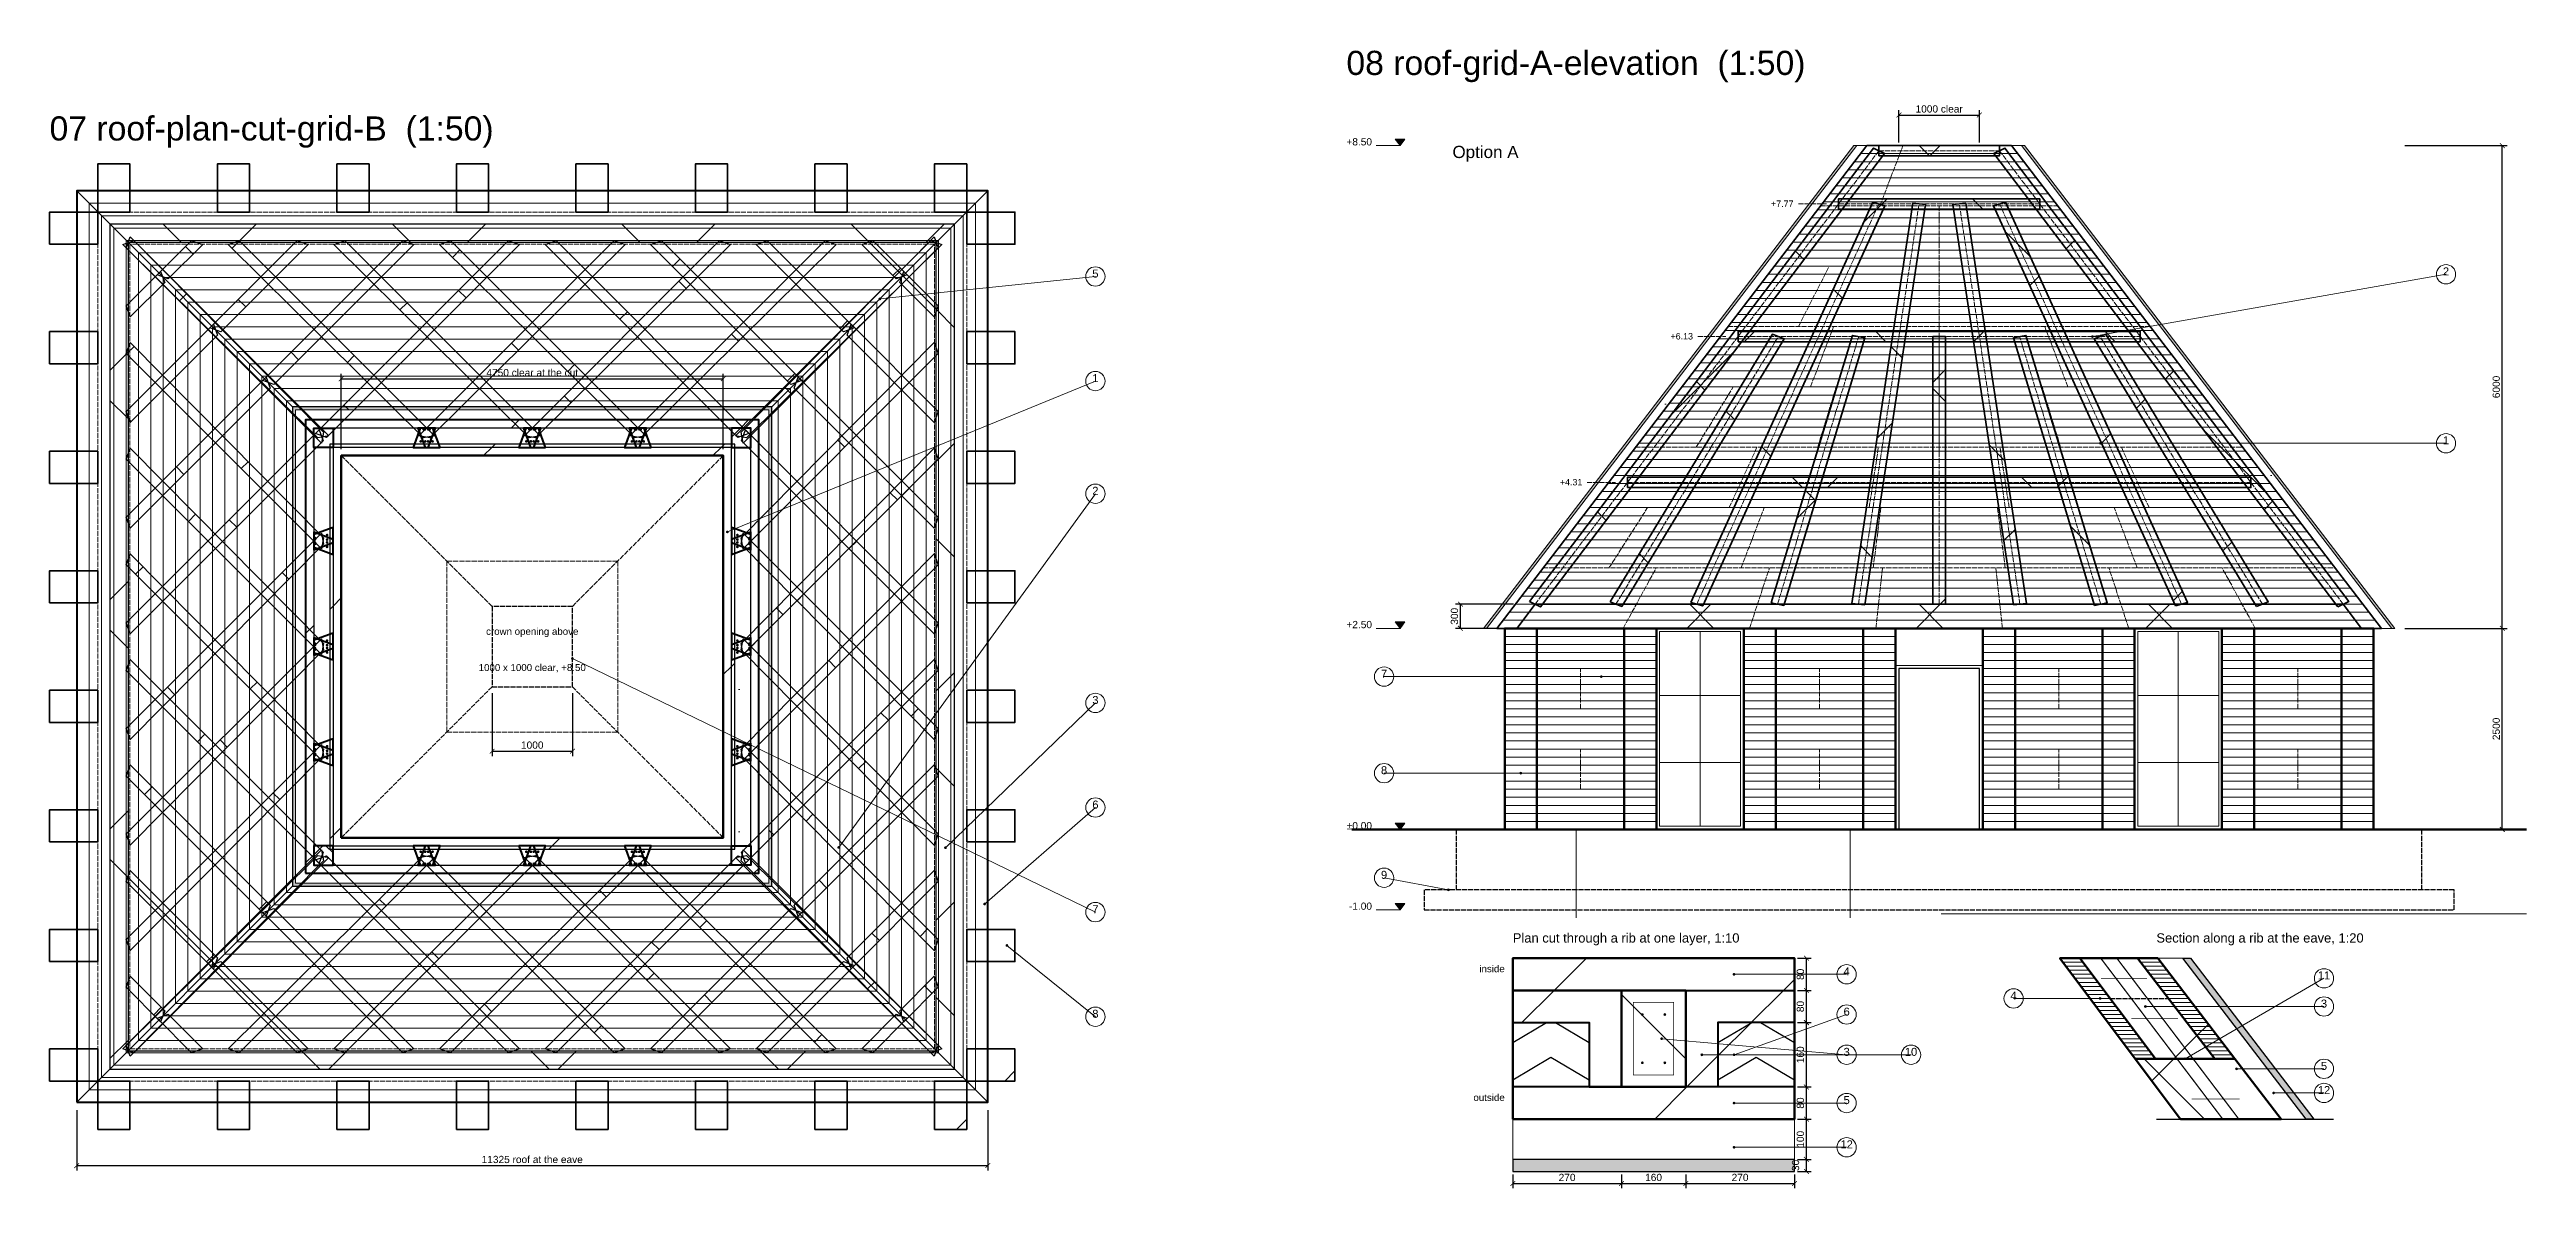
# Model space of a CAD drawing. Header units: millimetres. Extents: x 0 to 157867, y -2 to 14466.
# Drawn here: x 103487 to 134275, y -2 to 14154 of the extents above; entities that cross this region are included whole.
import ezdxf
from ezdxf.enums import TextEntityAlignment as Align

# ---------------------------------------------------------------- set-up
doc = ezdxf.new("R2010")
doc.units = ezdxf.units.MM
doc.linetypes.add('DASHED', pattern=[1.524, 1.27, -0.254])
for name, color, linetype, lineweight in [('ANNOTATION', 4, 'CONTINUOUS', 18), ('BACKGROUND', 9, 'CONTINUOUS', 13), ('CLADDING', 7, 'Continuous', 9), ('DIMS', 3, 'CONTINUOUS', 18), ('HATCH-CAST', 7, 'CONTINUOUS', 9), ('HATCH-EARTH', 8, 'CONTINUOUS', 9), ('HATCH-INSULATION', 7, 'Continuous', 9), ('HATCH-PRINTED', 7, 'CONTINUOUS', 9), ('HIDDEN-AXIS', 8, 'DASHED', 18), ('LINES', 7, 'CONTINUOUS', 25), ('OUTLINE-CUT', 7, 'CONTINUOUS', 50), ('OUTLINE-FINE', 7, 'CONTINUOUS', 25), ('PRINT-LAYERS', 7, 'CONTINUOUS', 9), ('PRINTED-BEAD', 7, 'CONTINUOUS', 25), ('REBAR', 1, 'CONTINUOUS', 0), ('SHEET-LABELS', 2, 'Continuous', 25), ('TEXT', 7, 'CONTINUOUS', 18)]:
    doc.layers.add(name, color=color, linetype=linetype, lineweight=lineweight)
doc.styles.get("Standard").update_dxf_attribs({"font": 'arial.ttf'})
doc.dimstyles.new('PYR-1-50', dxfattribs={"dimscale": 50, "dimtxt": 1.8, "dimasz": 1.2, "dimexe": 1.2, "dimexo": 0.8, "dimgap": 0.6, "dimtad": 1, "dimdec": 0, "dimtxsty": 'Standard', "dimblk": 'ARCHTICK', "dimcen": 2.5, "dimclrd": 3, "dimclre": 3, "dimclrt": 7, "dimazin": 3, "dimtfac": 1, "dimtmove": 0, "dimatfit": 3})
pattern_1 = [(45, (0, 0), (-1425.35, 1425.35), [])]
pattern_2 = [(45, (0, 0), (-1425.35, 1425.35), []), (135, (0, 0), (-1425.35, -1425.35), [])]
pattern_3 = [(0, (0, 0), (442.9134, 885.827), [0, -885.827])]

msp = doc.modelspace()

# ---------------------------------------------------------------- texts
at = {"layer": 'ANNOTATION', "ltscale": 50}
for s, p in [('+8.50', (119925, 12935)), ('+2.50', (119925, 6935)), ('±0.00', (119925, 4435)), ('-1.00', (119925, 3435))]:
    msp.add_text(s, height=90, dxfattribs=at).set_placement(p, align=Align.BOTTOM_RIGHT)
for s, height, p in [('5', 99.4, (116486.9, 11289.9)), ('2', 99.4, (133275, 11316.8)), ('1', 99.4, (116486.9, 9989.9)), ('1', 99.4, (133275, 9216.8)), ('2', 99.4, (116486.9, 8589.9)), ('7', 99.4, (120075, 6316.8)), ('3', 99.4, (116486.9, 5989.9)), ('8', 99.4, (120075, 5116.8)), ('6', 99.4, (116486.9, 4689.9)), ('9', 99.4, (120075, 3816.8)), ('7', 99.4, (116486.9, 3389.9)), ('4', 99.4, (125825, 2616.8)), ('11', 99.36, (131758.4, 2566.8)), ('8', 99.4, (116486.9, 2089.9)), ('6', 99.4, (125825, 2116.8)), ('4', 99.4, (127900, 2316.8)), ('3', 99.4, (131758.4, 2216.8)), ('3', 99.4, (125825, 1616.8)), ('10', 99.36, (126625, 1616.8)), ('5', 99.4, (131758.4, 1441.8)), ('12', 99.36, (131758.4, 1141.8)), ('5', 99.4, (125825, 1016.8)), ('12', 99.36, (125825, 466.8))]:
    msp.add_text(s, height=height, dxfattribs=at).set_placement(p, align=Align.BOTTOM_CENTER)
at = {"layer": 'SHEET-LABELS'}
for s, p in [('08 roof-grid-A-elevation  (1:50)', (119606.9, 13747.6)), ('07 roof-plan-cut-grid-B  (1:50)', (103486.9, 12933.1))]:
    msp.add_text(s, height=300, dxfattribs=at).set_placement(p, align=Align.BOTTOM_LEFT)
at = {"layer": 'TEXT', "ltscale": 50}
for s, height, p in [('Option A', 151.2, (120925, 12760)), ('Plan cut through a rib at one layer, 1:10', 115.2, (121675, 3020)), ('Section along a rib at the eave, 1:20', 115.2, (129675, 3020))]:
    msp.add_text(s, height=height, dxfattribs=at).set_placement(p, align=Align.BOTTOM_LEFT)
for s, height, p in [('+7.77', 79.2, (125165, 12174.7)), ('+6.13', 79.2, (123915, 10526.4)), ('+4.31', 79.2, (122540, 8713.2)), ('inside', 86.4, (121575, 2660)), ('outside', 86.4, (121575, 1060))]:
    msp.add_text(s, height=height, dxfattribs=at).set_placement(p, align=Align.BOTTOM_RIGHT)
for s, p in [('crown opening above', (109486.9, 6853.1)), ('1000 x 1000 clear, +8.50', (109486.9, 6403.1))]:
    msp.add_text(s, height=86.4, dxfattribs=at).set_placement(p, align=Align.BOTTOM_CENTER)

# ---------------------------------------------------------------- blocks, each defined once
blk = doc.blocks.new('_ARCHTICK')
at = {"color": 0, "linetype": 'BYBLOCK', "const_width": 0.15}
blk.add_lwpolyline([(-0.5, -0.5), (0.5, 0.5)], dxfattribs=at)

# ---------------------------------------------------------------- dimensions: what is measured, and where the dimension line sits
at = {"layer": 'DIMS'}
for base, p1, p2, text in [((126475, 13340), (126475, 12960), (127475, 12960), '<> clear'), ((107111.9, 10062.3), (107111.9, 9148.1), (111861.9, 9148.1), '<> clear at the cut'), ((103824.4, 283.1), (103824.4, 1010.6), (115149.4, 1010.6), '<> roof at the eave')]:
    msp.add_linear_dim(base=base, p1=p1, p2=p2, text=text, dimstyle='PYR-1-50', dxfattribs=at).render()
for base, p1, p2 in [((133975, 6960), (132725, 6960), (132725, 12960)), ((121025, 6960), (121725, 6960), (121725, 7260)), ((133975, 4460), (133075, 4460), (133075, 6960))]:
    msp.add_linear_dim(base=base, p1=p1, p2=p2, angle=90, dimstyle='PYR-1-50', dxfattribs=at).render()
msp.add_linear_dim(base=(108986.9, 5433.1), p1=(108986.9, 6193.1), p2=(109986.9, 6193.1), dimstyle='PYR-1-50', dxfattribs=at).render()
for base, p1, p2 in [((125325, 2460), (125175, 2460), (125175, 2860)), ((125325, 2060), (125175, 2060), (125175, 2460)), ((125325, 1260), (125175, 1260), (125175, 2060)), ((125325, 860), (125175, 860), (125175, 1260)), ((125325, 360), (125175, 360), (125175, 860)), ((125325, 210), (125175, 210), (125175, 360))]:
    msp.add_linear_dim(base=base, p1=p1, p2=p2, angle=90, dimstyle='PYR-1-50', override={"dimlfac": 0.2}, dxfattribs=at).render()
for base, p1, p2 in [((121675, 60), (121675, 210), (123025, 210)), ((123025, 60), (123025, 210), (123825, 210)), ((123825, 60), (123825, 210), (125175, 210))]:
    msp.add_linear_dim(base=base, p1=p1, p2=p2, dimstyle='PYR-1-50', override={"dimlfac": 0.2}, dxfattribs=at).render()

# ---------------------------------------------------------------- hatches: boundary and pattern name
at = {"layer": 'ANNOTATION', "ltscale": 50}
h = msp.add_hatch(color=7, dxfattribs=at)
h.dxf.hatch_style = 1
h.paths.add_polyline_path([(120335, 13040), (120275, 12960), (120215, 13040)])
h = msp.add_hatch(color=7, dxfattribs=at)
h.dxf.hatch_style = 1
edge = h.paths.add_edge_path()
edge.add_arc((113807.7, 11053.9), 17.5, 0, 360)
h = msp.add_hatch(color=7, dxfattribs=at)
h.dxf.hatch_style = 1
edge = h.paths.add_edge_path()
edge.add_arc((128879.8, 10586.4), 17.5, 0, 360)
h = msp.add_hatch(color=7, dxfattribs=at)
h.dxf.hatch_style = 1
edge = h.paths.add_edge_path()
edge.add_arc((128978.4, 9260), 17.5, 0, 360)
h = msp.add_hatch(color=7, dxfattribs=at)
h.dxf.hatch_style = 1
edge = h.paths.add_edge_path()
edge.add_arc((111911.9, 8158.1), 17.5, 0, 360)
h = msp.add_hatch(color=7, dxfattribs=at)
h.dxf.hatch_style = 1
h.paths.add_polyline_path([(120335, 7040), (120275, 6960), (120215, 7040)])
h = msp.add_hatch(color=7, dxfattribs=at)
h.dxf.hatch_style = 1
edge = h.paths.add_edge_path()
edge.add_arc((109986.9, 6583.1), 17.5, 0, 360)
h = msp.add_hatch(color=7, dxfattribs=at)
h.dxf.hatch_style = 1
edge = h.paths.add_edge_path()
edge.add_arc((122775, 6360), 17.5, 0, 360)
h = msp.add_hatch(color=7, dxfattribs=at)
h.dxf.hatch_style = 1
edge = h.paths.add_edge_path()
edge.add_arc((121775, 5160), 17.5, 0, 360)
h = msp.add_hatch(color=7, dxfattribs=at)
h.dxf.hatch_style = 1
h.paths.add_polyline_path([(120335, 4540), (120275, 4460), (120215, 4540)])
h = msp.add_hatch(color=7, dxfattribs=at)
h.dxf.hatch_style = 1
edge = h.paths.add_edge_path()
edge.add_arc((113296.1, 4236.4), 17.5, 0, 360)
h = msp.add_hatch(color=7, dxfattribs=at)
h.dxf.hatch_style = 1
edge = h.paths.add_edge_path()
edge.add_arc((114623.1, 4233.1), 17.5, 0, 360)
h = msp.add_hatch(color=7, dxfattribs=at)
h.dxf.hatch_style = 1
edge = h.paths.add_edge_path()
edge.add_arc((120875, 3710), 17.5, 0, 360)
h = msp.add_hatch(color=7, dxfattribs=at)
h.dxf.hatch_style = 1
edge = h.paths.add_edge_path()
edge.add_arc((115109.4, 3533.1), 17.5, 0, 360)
h = msp.add_hatch(color=7, dxfattribs=at)
h.dxf.hatch_style = 1
h.paths.add_polyline_path([(120335, 3540), (120275, 3460), (120215, 3540)])
h = msp.add_hatch(color=7, dxfattribs=at)
h.dxf.hatch_style = 1
edge = h.paths.add_edge_path()
edge.add_arc((115386.9, 3018.8), 17.5, 0, 360)
h = msp.add_hatch(color=7, dxfattribs=at)
h.dxf.hatch_style = 1
edge = h.paths.add_edge_path()
edge.add_arc((124425, 2660), 17.5, 0, 360)
h = msp.add_hatch(color=7, dxfattribs=at)
h.dxf.hatch_style = 1
edge = h.paths.add_edge_path()
edge.add_arc((128975, 2360), 17.5, 0, 360)
h = msp.add_hatch(color=7, dxfattribs=at)
h.dxf.hatch_style = 1
edge = h.paths.add_edge_path()
edge.add_arc((129538.4, 2260), 17.5, 0, 360)
h = msp.add_hatch(color=7, dxfattribs=at)
h.dxf.hatch_style = 1
edge = h.paths.add_edge_path()
edge.add_arc((123525, 1860), 17.5, 0, 360)
h = msp.add_hatch(color=7, dxfattribs=at)
h.dxf.hatch_style = 1
edge = h.paths.add_edge_path()
edge.add_arc((124025, 1660), 17.5, 0, 360)
h = msp.add_hatch(color=7, dxfattribs=at)
h.dxf.hatch_style = 1
edge = h.paths.add_edge_path()
edge.add_arc((124425, 1660), 17.5, 0, 360)
h = msp.add_hatch(color=7, dxfattribs=at)
h.dxf.hatch_style = 1
edge = h.paths.add_edge_path()
edge.add_arc((130031.3, 1610), 17.5, 0, 360)
h = msp.add_hatch(color=7, dxfattribs=at)
h.dxf.hatch_style = 1
edge = h.paths.add_edge_path()
edge.add_arc((130670.9, 1485), 17.5, 0, 360)
h = msp.add_hatch(color=7, dxfattribs=at)
h.dxf.hatch_style = 1
edge = h.paths.add_edge_path()
edge.add_arc((124425, 1060), 17.5, 0, 360)
h = msp.add_hatch(color=7, dxfattribs=at)
h.dxf.hatch_style = 1
edge = h.paths.add_edge_path()
edge.add_arc((131132.1, 1185), 17.5, 0, 360)
h = msp.add_hatch(color=7, dxfattribs=at)
h.dxf.hatch_style = 1
edge = h.paths.add_edge_path()
edge.add_arc((124425, 510), 17.5, 0, 360)
at = {"layer": 'CLADDING', "ltscale": 50}
h = msp.add_hatch(color=7, dxfattribs=at)
h.dxf.hatch_style = 1
h.paths.add_polyline_path([(125950, 12960), (121350, 6960), (121312.5, 6960), (125912.5, 12960)])
h = msp.add_hatch(color=7, dxfattribs=at)
h.dxf.hatch_style = 1
h.paths.add_polyline_path([(128037.5, 12960), (132637.5, 6960), (132600, 6960), (128000, 12960)])
h = msp.add_hatch(color=7, dxfattribs=at)
h.dxf.hatch_style = 1
h.paths.add_polyline_path([(112466.1, 9712.3), (112466.1, 3753.9), (106507.7, 3753.9), (106507.7, 9712.3)])
h.paths.add_polyline_path([(112428.6, 9674.8), (106545.2, 9674.8), (106545.2, 3791.4), (112428.6, 3791.4)])
h = msp.add_hatch(color=7, dxfattribs=at)
h.dxf.hatch_style = 1
h.paths.add_polyline_path([(131537.5, 860), (130004.2, 2860), (130097.9, 2860), (131631.3, 860)])
h = msp.add_hatch(color=7, dxfattribs=at)
h.dxf.hatch_style = 1
h.paths.add_polyline_path([(125175, 360), (125175, 210), (121675, 210), (121675, 360)])
at = {"layer": 'HATCH-CAST', "ltscale": 50}
h = msp.add_hatch(dxfattribs=at)
h.set_pattern_fill('ANSI37', scale=25.19685)
h.set_pattern_definition(pattern_2)
h.paths.add_polyline_path([(127723.6, 12960), (127723.6, 12832), (126226.5, 12832), (126226.5, 12960)])
h = msp.add_hatch(dxfattribs=at)
h.set_pattern_fill('ANSI37', scale=25.19685)
h.set_pattern_definition(pattern_2)
h.paths.add_polyline_path([(124520, 10522.4), (123242, 8837.2), (123100, 8837.2), (123100, 8709.2), (123145, 8709.2), (122046, 7260), (121952.5, 7260), (121884, 7293), (126158, 12929), (126226.5, 12896), (126226.5, 12832), (126271.4, 12832), (125867, 12298.7), (125725, 12298.7), (125725, 12170.7), (125770, 12170.7), (124617, 10650.4), (124475, 10650.4), (124475, 10522.4)])
h = msp.add_hatch(dxfattribs=at)
h.set_pattern_fill('ANSI37', scale=25.19685)
h.set_pattern_definition(pattern_2)
h.paths.add_polyline_path([(131904.1, 7260), (130805.1, 8709.2), (130850, 8709.2), (130850, 8837.2), (130708, 8837.2), (129430.1, 10522.4), (129475, 10522.4), (129475, 10650.4), (129333, 10650.4), (128180.1, 12170.7), (128225, 12170.7), (128225, 12298.7), (128083, 12298.7), (127678.6, 12832), (127723.6, 12832), (127723.6, 12896), (127792, 12929), (132066, 7293), (131997.5, 7260)])
h = msp.add_hatch(dxfattribs=at)
h.set_pattern_fill('ANSI37', scale=25.19685)
h.set_pattern_definition(pattern_2)
h.paths.add_polyline_path([(125589.2, 10650.4), (125419, 10650.4), (126110.8, 12170.7), (126281, 12170.7)])
h = msp.add_hatch(dxfattribs=at)
h.set_pattern_fill('ANSI37', scale=25.19685)
h.set_pattern_definition(pattern_2)
h.paths.add_polyline_path([(125725, 12170.7), (125725, 12298.7), (128225, 12298.7), (128225, 12170.7)])
h = msp.add_hatch(dxfattribs=at)
h.set_pattern_fill('ANSI37', scale=25.19685)
h.set_pattern_definition(pattern_2)
h.paths.add_polyline_path([(126565.3, 10650.4), (126404.1, 10650.4), (126634.7, 12170.7), (126795.9, 12170.7)])
h = msp.add_hatch(dxfattribs=at)
h.set_pattern_fill('ANSI37', scale=25.19685)
h.set_pattern_definition(pattern_2)
h.paths.add_polyline_path([(127545.9, 10650.4), (127384.7, 10650.4), (127154.1, 12170.7), (127315.3, 12170.7)])
h = msp.add_hatch(dxfattribs=at)
h.set_pattern_fill('ANSI37', scale=25.19685)
h.set_pattern_definition(pattern_2)
h.paths.add_polyline_path([(128531, 10650.4), (128360.8, 10650.4), (127669, 12170.7), (127839.2, 12170.7)])
h = msp.add_hatch(dxfattribs=at)
h.set_pattern_fill('ANSI37', scale=25.19685)
h.set_pattern_definition(pattern_2)
h.paths.add_polyline_path([(114736.9, 11983.1), (114736.9, 1483.1), (104236.9, 1483.1), (104236.9, 11983.1)])
h.paths.add_polyline_path([(104464.4, 7724.6), (104464.4, 7054.1), (104439.4, 7029.1), (104464.4, 6960.6), (104464.4, 6505.6), (104439.4, 6437.1), (104464.4, 6412.1), (104464.4, 5741.6), (104439.4, 5716.6), (104464.4, 5648.1), (104464.4, 5193.1), (104439.4, 5124.6), (104464.4, 5099.6), (104464.4, 4429.1), (104439.4, 4404.1), (104464.4, 4335.6), (104464.4, 3880.6), (104439.4, 3812.1), (104464.4, 3787.1), (104464.4, 3116.6), (104439.4, 3091.6), (104464.4, 3023.1), (104464.4, 2568.1), (104439.4, 2499.6), (104464.4, 2474.6), (104464.4, 1804.1), (104439.4, 1779.1), (104439.5, 1778.7), (104395.9, 1735.6), (104464.4, 1710.6), (104489.4, 1642.1), (104532.5, 1685.7), (104532.9, 1685.6), (104557.9, 1710.6), (105228.4, 1710.6), (105253.4, 1685.6), (105321.9, 1710.6), (105776.9, 1710.6), (105845.4, 1685.6), (105870.4, 1710.6), (106540.9, 1710.6), (106565.9, 1685.6), (106634.4, 1710.6), (107089.4, 1710.6), (107157.9, 1685.6), (107182.9, 1710.6), (107853.4, 1710.6), (107878.4, 1685.6), (107946.9, 1710.6), (108401.9, 1710.6), (108470.4, 1685.6), (108495.4, 1710.6), (109165.9, 1710.6), (109190.9, 1685.6), (109259.4, 1710.6), (109714.4, 1710.6), (109782.9, 1685.6), (109807.9, 1710.6), (110478.4, 1710.6), (110503.4, 1685.6), (110571.9, 1710.6), (111026.9, 1710.6), (111095.4, 1685.6), (111120.4, 1710.6), (111790.9, 1710.6), (111815.9, 1685.6), (111884.4, 1710.6), (112339.4, 1710.6), (112407.9, 1685.6), (112432.9, 1710.6), (113103.4, 1710.6), (113128.4, 1685.6), (113196.9, 1710.6), (113651.9, 1710.6), (113720.4, 1685.6), (113745.4, 1710.6), (114415.9, 1710.6), (114440.9, 1685.6), (114441.2, 1685.7), (114484.4, 1642.1), (114509.4, 1710.6), (114577.9, 1735.6), (114534.3, 1778.7), (114534.4, 1779.1), (114509.4, 1804.1), (114509.4, 2474.6), (114534.4, 2499.6), (114509.4, 2568.1), (114509.4, 3023.1), (114534.4, 3091.6), (114509.4, 3116.6), (114509.4, 3787.1), (114534.4, 3812.1), (114509.4, 3880.6), (114509.4, 4335.6), (114534.4, 4404.1), (114509.4, 4429.1), (114509.4, 5099.6), (114534.4, 5124.6), (114509.4, 5193.1), (114509.4, 5648.1), (114534.4, 5716.6), (114509.4, 5741.6), (114509.4, 6412.1), (114534.4, 6437.1), (114509.4, 6505.6), (114509.4, 6960.6), (114534.4, 7029.1), (114509.4, 7054.1), (114509.4, 7724.6), (114534.4, 7749.6), (114509.4, 7818.1), (114509.4, 8273.1), (114534.4, 8341.6), (114509.4, 8366.6), (114509.4, 9037.1), (114534.4, 9062.1), (114509.4, 9130.6), (114509.4, 9585.6), (114534.4, 9654.1), (114509.4, 9679.1), (114509.4, 10349.6), (114534.4, 10374.6), (114509.4, 10443.1), (114509.4, 10898.1), (114534.4, 10966.6), (114509.4, 10991.6), (114509.4, 11662.1), (114534.4, 11687.1), (114534.3, 11687.5), (114577.9, 11730.6), (114509.4, 11755.6), (114484.4, 11824.1), (114441.2, 11780.5), (114440.9, 11780.6), (114415.9, 11755.6), (113745.4, 11755.6), (113720.4, 11780.6), (113651.9, 11755.6), (113196.9, 11755.6), (113128.4, 11780.6), (113103.4, 11755.6), (112432.9, 11755.6), (112407.9, 11780.6), (112339.4, 11755.6), (111884.4, 11755.6), (111815.9, 11780.6), (111790.9, 11755.6), (111120.4, 11755.6), (111095.4, 11780.6), (111026.9, 11755.6), (110571.9, 11755.6), (110503.4, 11780.6), (110478.4, 11755.6), (109807.9, 11755.6), (109782.9, 11780.6), (109714.4, 11755.6), (109259.4, 11755.6), (109190.9, 11780.6), (109165.9, 11755.6), (108495.4, 11755.6), (108470.4, 11780.6), (108401.9, 11755.6), (107946.9, 11755.6), (107878.4, 11780.6), (107853.4, 11755.6), (107182.9, 11755.6), (107157.9, 11780.6), (107089.4, 11755.6), (106634.4, 11755.6), (106565.9, 11780.6), (106540.9, 11755.6), (105870.4, 11755.6), (105845.4, 11780.6), (105776.9, 11755.6), (105321.9, 11755.6), (105253.4, 11780.6), (105228.4, 11755.6), (104557.9, 11755.6), (104532.9, 11780.6), (104532.5, 11780.5), (104489.4, 11824.1), (104464.4, 11755.6), (104395.9, 11730.6), (104439.5, 11687.5), (104439.4, 11687.1), (104464.4, 11662.1), (104464.4, 10991.6), (104439.4, 10966.6), (104464.4, 10898.1), (104464.4, 10443.1), (104439.4, 10374.6), (104464.4, 10349.6), (104464.4, 9679.1), (104439.4, 9654.1), (104464.4, 9585.6), (104464.4, 9130.6), (104439.4, 9062.1), (104464.4, 9037.1), (104464.4, 8366.6), (104439.4, 8341.6), (104464.4, 8273.1), (104464.4, 7818.1), (104439.4, 7749.6)])
h = msp.add_hatch(dxfattribs=at)
h.set_pattern_fill('ANSI37', scale=25.19685)
h.set_pattern_definition(pattern_2)
h.paths.add_polyline_path([(104868.1, 11395.3), (104824.7, 11351.8), (104801.8, 11328.9), (104395.9, 11730.6), (104532.9, 11780.6), (104893.1, 11420.3)])
h = msp.add_hatch(dxfattribs=at)
h.set_pattern_fill('ANSI37', scale=25.19685)
h.set_pattern_definition(pattern_2)
h.paths.add_polyline_path([(104532.5, 11780.5), (104464.4, 11755.6), (104489.4, 11824.1)])
h = msp.add_hatch(dxfattribs=at)
h.set_pattern_fill('ANSI37', scale=25.19685)
h.set_pattern_definition(pattern_2)
h.paths.add_polyline_path([(105390.4, 11730.6), (104961.6, 11301.8), (104893.1, 11326.8), (104868.1, 11395.3), (105253.4, 11780.6)])
h = msp.add_hatch(dxfattribs=at)
h.set_pattern_fill('ANSI37', scale=25.19685)
h.set_pattern_definition(pattern_2)
h.paths.add_polyline_path([(105524.4, 10739.1), (106565.9, 11780.6), (106702.9, 11730.6), (105617.9, 10645.6), (105549.4, 10670.6)])
h = msp.add_hatch(dxfattribs=at)
h.set_pattern_fill('ANSI37', scale=25.19685)
h.set_pattern_definition(pattern_2)
h.paths.add_polyline_path([(105708.4, 11730.6), (105845.4, 11780.6), (106205.6, 11420.3), (106114.3, 11328.9)])
h = msp.add_hatch(dxfattribs=at)
h.set_pattern_fill('ANSI37', scale=25.19685)
h.set_pattern_definition(pattern_2)
h.paths.add_polyline_path([(106180.6, 10082.8), (106158.9, 10061.1), (107878.4, 11780.6), (108015.4, 11730.6), (106274.1, 9989.3), (106205.6, 10014.3)])
h = msp.add_hatch(dxfattribs=at)
h.set_pattern_fill('ANSI37', scale=25.19685)
h.set_pattern_definition(pattern_2)
h.paths.add_polyline_path([(107020.9, 11730.6), (107157.9, 11780.6), (107518.1, 11420.3), (107426.8, 11328.9)])
h = msp.add_hatch(dxfattribs=at)
h.set_pattern_fill('ANSI37', scale=25.19685)
h.set_pattern_definition(pattern_2)
h.paths.add_polyline_path([(109190.9, 11780.6), (109327.9, 11730.6), (107272, 9674.8), (107085.1, 9674.8)])
h = msp.add_hatch(dxfattribs=at)
h.set_pattern_fill('ANSI37', scale=25.19685)
h.set_pattern_definition(pattern_2)
h.paths.add_polyline_path([(108333.4, 11730.6), (108470.4, 11780.6), (108830.6, 11420.3), (108739.3, 11328.9)])
h = msp.add_hatch(dxfattribs=at)
h.set_pattern_fill('ANSI37', scale=25.19685)
h.set_pattern_definition(pattern_2)
h.paths.add_polyline_path([(109645.9, 11730.6), (109782.9, 11780.6), (111888.7, 9674.8), (111701.8, 9674.8)])
h = msp.add_hatch(dxfattribs=at)
h.set_pattern_fill('ANSI37', scale=25.19685)
h.set_pattern_definition(pattern_2)
h.paths.add_polyline_path([(110503.4, 11780.6), (110640.4, 11730.6), (110234.5, 11328.9), (110143.1, 11420.3)])
h = msp.add_hatch(dxfattribs=at)
h.set_pattern_fill('ANSI37', scale=25.19685)
h.set_pattern_definition(pattern_2)
h.paths.add_polyline_path([(110958.4, 11730.6), (111095.4, 11780.6), (112836.6, 10039.3), (112699.7, 9989.3)])
h = msp.add_hatch(dxfattribs=at)
h.set_pattern_fill('ANSI37', scale=25.19685)
h.set_pattern_definition(pattern_2)
h.paths.add_polyline_path([(111815.9, 11780.6), (111952.9, 11730.6), (111547, 11328.9), (111455.6, 11420.3)])
h = msp.add_hatch(dxfattribs=at)
h.set_pattern_fill('ANSI37', scale=25.19685)
h.set_pattern_definition(pattern_2)
h.paths.add_polyline_path([(112270.9, 11730.6), (112407.9, 11780.6), (113492.9, 10695.6), (113355.9, 10645.6)])
h = msp.add_hatch(dxfattribs=at)
h.set_pattern_fill('ANSI37', scale=25.19685)
h.set_pattern_definition(pattern_2)
h.paths.add_polyline_path([(113128.4, 11780.6), (113265.4, 11730.6), (112859.5, 11328.9), (112768.1, 11420.3)])
h = msp.add_hatch(dxfattribs=at)
h.set_pattern_fill('ANSI37', scale=25.19685)
h.set_pattern_definition(pattern_2)
h.paths.add_polyline_path([(113583.4, 11730.6), (113720.4, 11780.6), (114149.1, 11351.8), (114012.2, 11301.8)])
h = msp.add_hatch(dxfattribs=at)
h.set_pattern_fill('ANSI37', scale=25.19685)
h.set_pattern_definition(pattern_2)
h.paths.add_polyline_path([(114080.6, 11420.3), (114440.9, 11780.6), (114441.2, 11780.5), (114082.7, 11418.2)])
h = msp.add_hatch(dxfattribs=at)
h.set_pattern_fill('ANSI37', scale=25.19685)
h.set_pattern_definition(pattern_2)
h.paths.add_polyline_path([(114534.4, 11687.1), (114174.1, 11326.8), (114149.1, 11351.8), (114105.6, 11395.3), (114082.7, 11418.2), (114484.4, 11824.1)])
h = msp.add_hatch(dxfattribs=at)
h.set_pattern_fill('ANSI37', scale=25.19685)
h.set_pattern_definition(pattern_2)
h.paths.add_polyline_path([(114534.3, 11687.5), (114509.4, 11755.6), (114577.9, 11730.6)])
h = msp.add_hatch(dxfattribs=at)
h.set_pattern_fill('ANSI37', scale=25.19685)
h.set_pattern_definition(pattern_2)
h.paths.add_polyline_path([(104439.5, 11687.5), (104801.8, 11328.9), (104799.7, 11326.8), (104439.4, 11687.1)])
h = msp.add_hatch(dxfattribs=at)
h.set_pattern_fill('ANSI37', scale=25.19685)
h.set_pattern_definition(pattern_2)
h.paths.add_polyline_path([(104868.1, 11395.3), (104918.1, 11258.4), (104489.4, 10829.6), (104439.4, 10966.6)])
h = msp.add_hatch(dxfattribs=at)
h.set_pattern_fill('ANSI37', scale=25.19685)
h.set_pattern_definition(pattern_2)
h.paths.add_polyline_path([(104986.6, 11326.8), (105549.4, 10764.1), (105524.4, 10739.1), (105480.9, 10695.6), (105461.4, 10676.1), (104895.7, 11235.9), (104918.1, 11258.4), (104893.1, 11326.8), (104961.6, 11301.8)])
h = msp.add_hatch(dxfattribs=at)
h.set_pattern_fill('ANSI37', scale=25.19685)
h.set_pattern_definition(pattern_2)
h.paths.add_polyline_path([(104895.7, 11235.9), (105461.4, 10676.1), (105455.9, 10670.6), (104893.1, 11233.4)])
h = msp.add_hatch(dxfattribs=at)
h.set_pattern_fill('ANSI37', scale=25.19685)
h.set_pattern_definition(pattern_2)
h.paths.add_polyline_path([(106299.1, 11326.8), (106861.9, 10764.1), (106773.9, 10676.1), (106208.2, 11235.9)])
h = msp.add_hatch(dxfattribs=at)
h.set_pattern_fill('ANSI37', scale=25.19685)
h.set_pattern_definition(pattern_2)
h.paths.add_polyline_path([(107611.6, 11326.8), (108174.4, 10764.1), (108086.4, 10676.1), (107520.7, 11235.9)])
h = msp.add_hatch(dxfattribs=at)
h.set_pattern_fill('ANSI37', scale=25.19685)
h.set_pattern_definition(pattern_2)
h.paths.add_polyline_path([(108924.1, 11326.8), (110576.2, 9674.8), (110410.7, 9674.8), (108833.2, 11235.9)])
h = msp.add_hatch(dxfattribs=at)
h.set_pattern_fill('ANSI37', scale=25.19685)
h.set_pattern_definition(pattern_2)
h.paths.add_polyline_path([(110140.6, 11235.9), (109574.9, 10676.1), (109486.9, 10764.1), (110049.7, 11326.8)])
h = msp.add_hatch(dxfattribs=at)
h.set_pattern_fill('ANSI37', scale=25.19685)
h.set_pattern_definition(pattern_2)
h.paths.add_polyline_path([(111453.1, 11235.9), (110887.4, 10676.1), (110799.4, 10764.1), (111362.2, 11326.8)])
h = msp.add_hatch(dxfattribs=at)
h.set_pattern_fill('ANSI37', scale=25.19685)
h.set_pattern_definition(pattern_2)
h.paths.add_polyline_path([(112765.6, 11235.9), (112199.9, 10676.1), (112111.9, 10764.1), (112674.7, 11326.8)])
h = msp.add_hatch(dxfattribs=at)
h.set_pattern_fill('ANSI37', scale=25.19685)
h.set_pattern_definition(pattern_2)
h.paths.add_polyline_path([(113424.4, 10764.1), (113987.2, 11326.8), (113989.7, 11324.3), (113429.9, 10758.6)])
h = msp.add_hatch(dxfattribs=at)
h.set_pattern_fill('ANSI37', scale=25.19685)
h.set_pattern_definition(pattern_2)
h.paths.add_polyline_path([(114080.6, 11326.8), (114055.6, 11258.4), (114080.6, 11233.4), (113517.9, 10670.6), (113492.9, 10695.6), (113449.4, 10739.1), (113429.9, 10758.6), (113989.7, 11324.3), (114012.2, 11301.8)])
h = msp.add_hatch(dxfattribs=at)
h.set_pattern_fill('ANSI37', scale=25.19685)
h.set_pattern_definition(pattern_2)
h.paths.add_polyline_path([(114534.4, 10966.6), (114484.4, 10829.6), (114055.6, 11258.4), (114080.6, 11326.8), (114149.1, 11351.8)])
h = msp.add_hatch(dxfattribs=at)
h.set_pattern_fill('ANSI37', scale=25.19685)
h.set_pattern_definition(pattern_2)
h.paths.add_polyline_path([(105524.4, 10739.1), (105574.4, 10602.1), (104489.4, 9517.1), (104439.4, 9654.1)])
h = msp.add_hatch(dxfattribs=at)
h.set_pattern_fill('ANSI37', scale=25.19685)
h.set_pattern_definition(pattern_2)
h.paths.add_polyline_path([(104891, 10105.7), (104799.7, 10014.3), (104439.4, 10374.6), (104489.4, 10511.6)])
h = msp.add_hatch(dxfattribs=at)
h.set_pattern_fill('ANSI37', scale=25.19685)
h.set_pattern_definition(pattern_2)
h.paths.add_polyline_path([(105555.4, 10583.1), (105574.4, 10602.1), (105549.4, 10670.6), (105617.9, 10645.6), (105642.9, 10670.6), (106205.6, 10107.8), (106180.6, 10082.8), (106137.2, 10039.3), (106121.1, 10023.2)])
h = msp.add_hatch(dxfattribs=at)
h.set_pattern_fill('ANSI37', scale=25.19685)
h.set_pattern_definition(pattern_2)
h.paths.add_polyline_path([(105555.4, 10583.1), (106121.1, 10023.2), (106112.2, 10014.3), (105549.4, 10577.1)])
h = msp.add_hatch(dxfattribs=at)
h.set_pattern_fill('ANSI37', scale=25.19685)
h.set_pattern_definition(pattern_2)
h.paths.add_polyline_path([(106955.4, 10670.6), (107518.1, 10107.8), (107433.6, 10023.2), (106867.9, 10583.1)])
h = msp.add_hatch(dxfattribs=at)
h.set_pattern_fill('ANSI37', scale=25.19685)
h.set_pattern_definition(pattern_2)
h.paths.add_polyline_path([(108267.9, 10670.6), (108830.6, 10107.8), (108746.1, 10023.2), (108180.4, 10583.1)])
h = msp.add_hatch(dxfattribs=at)
h.set_pattern_fill('ANSI37', scale=25.19685)
h.set_pattern_definition(pattern_2)
h.paths.add_polyline_path([(109486.9, 10589), (108563.1, 9674.8), (108397.6, 9674.8), (109398.9, 10676.1)])
h = msp.add_hatch(dxfattribs=at)
h.set_pattern_fill('ANSI37', scale=25.19685)
h.set_pattern_definition(pattern_2)
h.paths.add_polyline_path([(110793.4, 10583.1), (110227.7, 10023.2), (110143.1, 10107.8), (110705.9, 10670.6)])
h = msp.add_hatch(dxfattribs=at)
h.set_pattern_fill('ANSI37', scale=25.19685)
h.set_pattern_definition(pattern_2)
h.paths.add_polyline_path([(112105.9, 10583.1), (111540.2, 10023.2), (111455.6, 10107.8), (112018.4, 10670.6)])
h = msp.add_hatch(dxfattribs=at)
h.set_pattern_fill('ANSI37', scale=25.19685)
h.set_pattern_definition(pattern_2)
h.paths.add_polyline_path([(112768.1, 10107.8), (113330.9, 10670.6), (113336.9, 10664.6), (112777, 10098.9)])
h = msp.add_hatch(dxfattribs=at)
h.set_pattern_fill('ANSI37', scale=25.19685)
h.set_pattern_definition(pattern_2)
h.paths.add_polyline_path([(113355.9, 10645.6), (113424.4, 10670.6), (113399.4, 10602.1), (113424.4, 10577.1), (112861.6, 10014.3), (112836.6, 10039.3), (112793.1, 10082.8), (112777, 10098.9), (113336.9, 10664.6)])
h = msp.add_hatch(dxfattribs=at)
h.set_pattern_fill('ANSI37', scale=25.19685)
h.set_pattern_definition(pattern_2)
h.paths.add_polyline_path([(113424.4, 10670.6), (113492.9, 10695.6), (114534.4, 9654.1), (114484.4, 9517.1), (113399.4, 10602.1)])
h = msp.add_hatch(dxfattribs=at)
h.set_pattern_fill('ANSI37', scale=25.19685)
h.set_pattern_definition(pattern_2)
h.paths.add_polyline_path([(114082.7, 10105.7), (114484.4, 10511.6), (114534.4, 10374.6), (114174.1, 10014.3)])
h = msp.add_hatch(dxfattribs=at)
h.set_pattern_fill('ANSI37', scale=25.19685)
h.set_pattern_definition(pattern_2)
h.paths.add_polyline_path([(123825, 8837.2), (124847.3, 10522.4), (125025.1, 10522.4), (124002.7, 8837.2)])
h = msp.add_hatch(dxfattribs=at)
h.set_pattern_fill('ANSI37', scale=25.19685)
h.set_pattern_definition(pattern_2)
h.paths.add_polyline_path([(124475, 10650.4), (129475, 10650.4), (129475, 10522.4), (124475, 10522.4)])
h = msp.add_hatch(dxfattribs=at)
h.set_pattern_fill('ANSI37', scale=25.19685)
h.set_pattern_definition(pattern_2)
h.paths.add_polyline_path([(124594, 8837.2), (125360.8, 10522.4), (125531, 10522.4), (124764.2, 8837.2)])
h = msp.add_hatch(dxfattribs=at)
h.set_pattern_fill('ANSI37', scale=25.19685)
h.set_pattern_definition(pattern_2)
h.paths.add_polyline_path([(125362.1, 8837.2), (125873.3, 10522.4), (126037.9, 10522.4), (125526.7, 8837.2)])
h = msp.add_hatch(dxfattribs=at)
h.set_pattern_fill('ANSI37', scale=25.19685)
h.set_pattern_definition(pattern_2)
h.paths.add_polyline_path([(126384.7, 10522.4), (126545.9, 10522.4), (126290.3, 8837.2), (126129.1, 8837.2)])
h = msp.add_hatch(dxfattribs=at)
h.set_pattern_fill('ANSI37', scale=25.19685)
h.set_pattern_definition(pattern_2)
h.paths.add_polyline_path([(126895, 8837.2), (126895, 10522.4), (127055, 10522.4), (127055, 8837.2)])
h = msp.add_hatch(dxfattribs=at)
h.set_pattern_fill('ANSI37', scale=25.19685)
h.set_pattern_definition(pattern_2)
h.paths.add_polyline_path([(127659.7, 8837.2), (127404.1, 10522.4), (127565.3, 10522.4), (127820.9, 8837.2)])
h = msp.add_hatch(dxfattribs=at)
h.set_pattern_fill('ANSI37', scale=25.19685)
h.set_pattern_definition(pattern_2)
h.paths.add_polyline_path([(128423.3, 8837.2), (127912.1, 10522.4), (128076.7, 10522.4), (128587.9, 8837.2)])
h = msp.add_hatch(dxfattribs=at)
h.set_pattern_fill('ANSI37', scale=25.19685)
h.set_pattern_definition(pattern_2)
h.paths.add_polyline_path([(128419, 10522.4), (128589.2, 10522.4), (129356, 8837.2), (129185.8, 8837.2)])
h = msp.add_hatch(dxfattribs=at)
h.set_pattern_fill('ANSI37', scale=25.19685)
h.set_pattern_definition(pattern_2)
h.paths.add_polyline_path([(129947.3, 8837.2), (128925, 10522.4), (129102.7, 10522.4), (130125.1, 8837.2)])
h = msp.add_hatch(dxfattribs=at)
h.set_pattern_fill('ANSI37', scale=25.19685)
h.set_pattern_definition(pattern_2)
h.paths.add_polyline_path([(106180.6, 10082.8), (106230.6, 9945.9), (104489.4, 8204.6), (104439.4, 8341.6)])
h = msp.add_hatch(dxfattribs=at)
h.set_pattern_fill('ANSI37', scale=25.19685)
h.set_pattern_definition(pattern_2)
h.paths.add_polyline_path([(105455.9, 9358.1), (104893.1, 9920.9), (104984, 10011.8), (105543.9, 9446.1)])
h = msp.add_hatch(dxfattribs=at)
h.set_pattern_fill('ANSI37', scale=25.19685)
h.set_pattern_definition(pattern_2)
h.paths.add_polyline_path([(106205.6, 10014.3), (106274.1, 9989.3), (106299.1, 10014.3), (106638.7, 9674.8), (106545.2, 9674.8), (106545.2, 9603.4), (106215, 9930.2), (106230.6, 9945.9)])
h = msp.add_hatch(dxfattribs=at)
h.set_pattern_fill('ANSI37', scale=25.19685)
h.set_pattern_definition(pattern_2)
h.paths.add_polyline_path([(106215, 9930.2), (106545.2, 9603.4), (106545.2, 9581.3), (106205.6, 9920.9)])
h = msp.add_hatch(dxfattribs=at)
h.set_pattern_fill('ANSI37', scale=25.19685)
h.set_pattern_definition(pattern_2)
h.paths.add_polyline_path([(107611.6, 10014.3), (107951.2, 9674.8), (107785.7, 9674.8), (107527.5, 9930.2)])
h = msp.add_hatch(dxfattribs=at)
h.set_pattern_fill('ANSI37', scale=25.19685)
h.set_pattern_definition(pattern_2)
h.paths.add_polyline_path([(108915.2, 10023.2), (109263.7, 9674.8), (109098.2, 9674.8), (108830.6, 9939.5)])
h = msp.add_hatch(dxfattribs=at)
h.set_pattern_fill('ANSI37', scale=25.19685)
h.set_pattern_definition(pattern_2)
h.paths.add_polyline_path([(110143.1, 9939.5), (109875.6, 9674.8), (109710.1, 9674.8), (110058.6, 10023.2)])
h = msp.add_hatch(dxfattribs=at)
h.set_pattern_fill('ANSI37', scale=25.19685)
h.set_pattern_definition(pattern_2)
h.paths.add_polyline_path([(111446.3, 9930.2), (111188.1, 9674.8), (111022.6, 9674.8), (111362.2, 10014.3)])
h = msp.add_hatch(dxfattribs=at)
h.set_pattern_fill('ANSI37', scale=25.19685)
h.set_pattern_definition(pattern_2)
h.paths.add_polyline_path([(112674.7, 10014.3), (112684, 10005), (112357.2, 9674.8), (112335.1, 9674.8)])
h = msp.add_hatch(dxfattribs=at)
h.set_pattern_fill('ANSI37', scale=25.19685)
h.set_pattern_definition(pattern_2)
h.paths.add_polyline_path([(112768.1, 9920.9), (112428.6, 9581.3), (112428.6, 9674.8), (112357.2, 9674.8), (112684, 10005), (112699.7, 9989.3), (112768.1, 10014.3), (112743.1, 9945.9)])
h = msp.add_hatch(dxfattribs=at)
h.set_pattern_fill('ANSI37', scale=25.19685)
h.set_pattern_definition(pattern_2)
h.paths.add_polyline_path([(114484.4, 8204.6), (112743.1, 9945.9), (112768.1, 10014.3), (112836.6, 10039.3), (114534.4, 8341.6)])
h = msp.add_hatch(dxfattribs=at)
h.set_pattern_fill('ANSI37', scale=25.19685)
h.set_pattern_definition(pattern_2)
h.paths.add_polyline_path([(113989.7, 10011.8), (114080.6, 9920.9), (113517.9, 9358.1), (113429.9, 9446.1)])
h = msp.add_hatch(dxfattribs=at)
h.set_pattern_fill('ANSI37', scale=25.19685)
h.set_pattern_definition(pattern_2)
h.paths.add_polyline_path([(106112.2, 8701.8), (105549.4, 9264.6), (105636.9, 9352.1), (106196.8, 8786.4)])
h = msp.add_hatch(dxfattribs=at)
h.set_pattern_fill('ANSI37', scale=25.19685)
h.set_pattern_definition(pattern_2)
h.paths.add_polyline_path([(106770.2, 9449.8), (107011.9, 9449.8), (107011.9, 9208.1), (106770.2, 9208.1)])
h = msp.add_hatch(dxfattribs=at)
h.set_pattern_fill('ANSI37', scale=25.19685)
h.set_pattern_definition(pattern_2)
h.paths.add_polyline_path([(108282.5, 9449.8), (108194.9, 9208.1), (108007.9, 9208.1), (108095.6, 9449.8)])
h = msp.add_hatch(dxfattribs=at)
h.set_pattern_fill('ANSI37', scale=25.19685)
h.set_pattern_definition(pattern_2)
h.paths.add_polyline_path([(108066.3, 9449.8), (108095.6, 9449.8), (108080.9, 9409.4)])
h = msp.add_hatch(dxfattribs=at)
h.set_pattern_fill('ANSI37', scale=25.19685)
h.set_pattern_definition(pattern_2)
h.paths.add_polyline_path([(108267.9, 9409.4), (108340.8, 9208.1), (108194.9, 9208.1)])
h = msp.add_hatch(dxfattribs=at)
h.set_pattern_fill('ANSI37', scale=25.19685)
h.set_pattern_definition(pattern_2)
h.paths.add_polyline_path([(109320.4, 9208.1), (109393.4, 9409.4), (109466.4, 9208.1)])
h = msp.add_hatch(dxfattribs=at)
h.set_pattern_fill('ANSI37', scale=25.19685)
h.set_pattern_definition(pattern_2)
h.paths.add_polyline_path([(109653.3, 9208.1), (109466.4, 9208.1), (109378.8, 9449.8), (109565.7, 9449.8)])
h = msp.add_hatch(dxfattribs=at)
h.set_pattern_fill('ANSI37', scale=25.19685)
h.set_pattern_definition(pattern_2)
h.paths.add_polyline_path([(109595, 9449.8), (109580.4, 9409.4), (109565.7, 9449.8)])
h = msp.add_hatch(dxfattribs=at)
h.set_pattern_fill('ANSI37', scale=25.19685)
h.set_pattern_definition(pattern_2)
h.paths.add_polyline_path([(110705.9, 9409.4), (110778.9, 9208.1), (110632.9, 9208.1)])
h = msp.add_hatch(dxfattribs=at)
h.set_pattern_fill('ANSI37', scale=25.19685)
h.set_pattern_definition(pattern_2)
h.paths.add_polyline_path([(110691.3, 9449.8), (110878.2, 9449.8), (110965.8, 9208.1), (110778.9, 9208.1)])
h = msp.add_hatch(dxfattribs=at)
h.set_pattern_fill('ANSI37', scale=25.19685)
h.set_pattern_definition(pattern_2)
h.paths.add_polyline_path([(110892.9, 9409.4), (110878.2, 9449.8), (110907.5, 9449.8)])
h = msp.add_hatch(dxfattribs=at)
h.set_pattern_fill('ANSI37', scale=25.19685)
h.set_pattern_definition(pattern_2)
h.paths.add_polyline_path([(111961.9, 9208.1), (112203.6, 9208.1), (112203.6, 9449.8), (111961.9, 9449.8)])
h = msp.add_hatch(dxfattribs=at)
h.set_pattern_fill('ANSI37', scale=25.19685)
h.set_pattern_definition(pattern_2)
h.paths.add_polyline_path([(113336.9, 9352.1), (113424.4, 9264.6), (112861.6, 8701.8), (112777, 8786.4)])
h = msp.add_hatch(dxfattribs=at)
h.set_pattern_fill('ANSI37', scale=25.19685)
h.set_pattern_definition(pattern_2)
h.paths.add_polyline_path([(104891, 8793.2), (104799.7, 8701.8), (104439.4, 9062.1), (104489.4, 9199.1)])
h = msp.add_hatch(dxfattribs=at)
h.set_pattern_fill('ANSI37', scale=25.19685)
h.set_pattern_definition(pattern_2)
h.paths.add_polyline_path([(106545.2, 9134.9), (106545.2, 8948), (104489.4, 6892.1), (104439.4, 7029.1)])
h = msp.add_hatch(dxfattribs=at)
h.set_pattern_fill('ANSI37', scale=25.19685)
h.set_pattern_definition(pattern_2)
h.paths.add_polyline_path([(112428.6, 9134.9), (114534.4, 7029.1), (114484.4, 6892.1), (112428.6, 8948)])
h = msp.add_hatch(dxfattribs=at)
h.set_pattern_fill('ANSI37', scale=25.19685)
h.set_pattern_definition(pattern_2)
h.paths.add_polyline_path([(114082.7, 8793.2), (114484.4, 9199.1), (114534.4, 9062.1), (114174.1, 8701.8)])
h = msp.add_hatch(dxfattribs=at)
h.set_pattern_fill('ANSI37', scale=25.19685)
h.set_pattern_definition(pattern_2)
h.paths.add_polyline_path([(105455.9, 8045.6), (104893.1, 8608.4), (104984, 8699.3), (105543.9, 8133.6)])
h = msp.add_hatch(dxfattribs=at)
h.set_pattern_fill('ANSI37', scale=25.19685)
h.set_pattern_definition(pattern_2)
h.paths.add_polyline_path([(106205.6, 8608.4), (106289.7, 8692.5), (106545.2, 8434.3), (106545.2, 8268.8)])
h = msp.add_hatch(dxfattribs=at)
h.set_pattern_fill('ANSI37', scale=25.19685)
h.set_pattern_definition(pattern_2)
h.paths.add_polyline_path([(112684, 8692.5), (112768.1, 8608.4), (112428.6, 8268.8), (112428.6, 8434.3)])
h = msp.add_hatch(dxfattribs=at)
h.set_pattern_fill('ANSI37', scale=25.19685)
h.set_pattern_definition(pattern_2)
h.paths.add_polyline_path([(113989.7, 8699.3), (114080.6, 8608.4), (113517.9, 8045.6), (113429.9, 8133.6)])
h = msp.add_hatch(dxfattribs=at)
h.set_pattern_fill('ANSI37', scale=25.19685)
h.set_pattern_definition(pattern_2)
h.paths.add_polyline_path([(123925.1, 8709.2), (123045.9, 7260), (122957, 7260), (122885, 7287.7), (123747.3, 8709.2)])
h = msp.add_hatch(dxfattribs=at)
h.set_pattern_fill('ANSI37', scale=25.19685)
h.set_pattern_definition(pattern_2)
h.paths.add_polyline_path([(130850, 8837.2), (130850, 8709.2), (123100, 8709.2), (123100, 8837.2)])
h = msp.add_hatch(dxfattribs=at)
h.set_pattern_fill('ANSI37', scale=25.19685)
h.set_pattern_definition(pattern_2)
h.paths.add_polyline_path([(123886.3, 7281.7), (124535.8, 8709.2), (124706, 8709.2), (124046.6, 7260), (123961.5, 7260)])
h = msp.add_hatch(dxfattribs=at)
h.set_pattern_fill('ANSI37', scale=25.19685)
h.set_pattern_definition(pattern_2)
h.paths.add_polyline_path([(125048.3, 7260), (124966, 7260), (124888.3, 7275), (125323.3, 8709.2), (125487.9, 8709.2)])
h = msp.add_hatch(dxfattribs=at)
h.set_pattern_fill('ANSI37', scale=25.19685)
h.set_pattern_definition(pattern_2)
h.paths.add_polyline_path([(126270.9, 8709.2), (126051.1, 7260), (125970.5, 7260), (125891.1, 7267.6), (126109.7, 8709.2)])
h = msp.add_hatch(dxfattribs=at)
h.set_pattern_fill('ANSI37', scale=25.19685)
h.set_pattern_definition(pattern_2)
h.paths.add_polyline_path([(126895, 8709.2), (127055, 8709.2), (127055, 7260), (126895, 7260)])
h = msp.add_hatch(dxfattribs=at)
h.set_pattern_fill('ANSI37', scale=25.19685)
h.set_pattern_definition(pattern_2)
h.paths.add_polyline_path([(127979.5, 7260), (127898.9, 7260), (127679.1, 8709.2), (127840.3, 8709.2), (128058.9, 7267.6)])
h = msp.add_hatch(dxfattribs=at)
h.set_pattern_fill('ANSI37', scale=25.19685)
h.set_pattern_definition(pattern_2)
h.paths.add_polyline_path([(129061.8, 7275), (128984, 7260), (128901.7, 7260), (128462.1, 8709.2), (128626.7, 8709.2)])
h = msp.add_hatch(dxfattribs=at)
h.set_pattern_fill('ANSI37', scale=25.19685)
h.set_pattern_definition(pattern_2)
h.paths.add_polyline_path([(129414.2, 8709.2), (130063.7, 7281.7), (129988.5, 7260), (129903.4, 7260), (129244, 8709.2)])
h = msp.add_hatch(dxfattribs=at)
h.set_pattern_fill('ANSI37', scale=25.19685)
h.set_pattern_definition(pattern_2)
h.paths.add_polyline_path([(130202.7, 8709.2), (131065, 7287.7), (130993, 7260), (130904.2, 7260), (130025, 8709.2)])
h = msp.add_hatch(dxfattribs=at)
h.set_pattern_fill('ANSI37', scale=25.19685)
h.set_pattern_definition(pattern_2)
h.paths.add_polyline_path([(106112.2, 7389.3), (105549.4, 7952.1), (105636.9, 8039.6), (106196.8, 7473.9)])
h = msp.add_hatch(dxfattribs=at)
h.set_pattern_fill('ANSI37', scale=25.19685)
h.set_pattern_definition(pattern_2)
h.paths.add_polyline_path([(107011.9, 8212), (107011.9, 8025.1), (106770.2, 7937.5), (106770.2, 8124.4)])
h = msp.add_hatch(dxfattribs=at)
h.set_pattern_fill('ANSI37', scale=25.19685)
h.set_pattern_definition(pattern_2)
h.paths.add_polyline_path([(106810.6, 8139.1), (106770.2, 8124.4), (106770.2, 8153.7)])
h = msp.add_hatch(dxfattribs=at)
h.set_pattern_fill('ANSI37', scale=25.19685)
h.set_pattern_definition(pattern_2)
h.paths.add_polyline_path([(106810.6, 7952.1), (107011.9, 8025.1), (107011.9, 7879.1)])
h = msp.add_hatch(dxfattribs=at)
h.set_pattern_fill('ANSI37', scale=25.19685)
h.set_pattern_definition(pattern_2)
h.paths.add_polyline_path([(111961.9, 8212), (112203.6, 8124.4), (112203.6, 7937.5), (111961.9, 8025.1)])
h = msp.add_hatch(dxfattribs=at)
h.set_pattern_fill('ANSI37', scale=25.19685)
h.set_pattern_definition(pattern_2)
h.paths.add_polyline_path([(112163.2, 7952.1), (111961.9, 7879.1), (111961.9, 8025.1)])
h = msp.add_hatch(dxfattribs=at)
h.set_pattern_fill('ANSI37', scale=25.19685)
h.set_pattern_definition(pattern_2)
h.paths.add_polyline_path([(112203.6, 8153.7), (112203.6, 8124.4), (112163.2, 8139.1)])
h = msp.add_hatch(dxfattribs=at)
h.set_pattern_fill('ANSI37', scale=25.19685)
h.set_pattern_definition(pattern_2)
h.paths.add_polyline_path([(113336.9, 8039.6), (113424.4, 7952.1), (112861.6, 7389.3), (112777, 7473.9)])
h = msp.add_hatch(dxfattribs=at)
h.set_pattern_fill('ANSI37', scale=25.19685)
h.set_pattern_definition(pattern_2)
h.paths.add_polyline_path([(104891, 7480.7), (104799.7, 7389.3), (104439.4, 7749.6), (104489.4, 7886.6)])
h = msp.add_hatch(dxfattribs=at)
h.set_pattern_fill('ANSI37', scale=25.19685)
h.set_pattern_definition(pattern_2)
h.paths.add_polyline_path([(104984, 6079.4), (104893.1, 6170.3), (106545.2, 7822.4), (106545.2, 7656.9)])
h = msp.add_hatch(dxfattribs=at)
h.set_pattern_fill('ANSI37', scale=25.19685)
h.set_pattern_definition(pattern_2)
h.paths.add_polyline_path([(113429.9, 6821.1), (113342.8, 6733.1), (112428.6, 7656.9), (112428.6, 7822.4)])
h = msp.add_hatch(dxfattribs=at)
h.set_pattern_fill('ANSI37', scale=25.19685)
h.set_pattern_definition(pattern_2)
h.paths.add_polyline_path([(114082.7, 7480.7), (114484.4, 7886.6), (114534.4, 7749.6), (114174.1, 7389.3)])
h = msp.add_hatch(dxfattribs=at)
h.set_pattern_fill('ANSI37', scale=25.19685)
h.set_pattern_definition(pattern_2)
h.paths.add_polyline_path([(106196.8, 7304.8), (106280.5, 7389.3), (106545.2, 7121.8), (106545.2, 6956.3)])
h = msp.add_hatch(dxfattribs=at)
h.set_pattern_fill('ANSI37', scale=25.19685)
h.set_pattern_definition(pattern_2)
h.paths.add_polyline_path([(112693.3, 7389.3), (112777, 7304.8), (112428.6, 6956.3), (112428.6, 7121.8)])
h = msp.add_hatch(dxfattribs=at)
h.set_pattern_fill('ANSI37', scale=25.19685)
h.set_pattern_definition(pattern_2)
h.paths.add_polyline_path([(105455.9, 6733.1), (104893.1, 7295.9), (104984, 7386.8), (105543.9, 6821.1)])
h = msp.add_hatch(dxfattribs=at)
h.set_pattern_fill('ANSI37', scale=25.19685)
h.set_pattern_definition(pattern_2)
h.paths.add_polyline_path([(113989.7, 7386.8), (114080.6, 7295.9), (112428.6, 5643.8), (112428.6, 5809.3)])
h = msp.add_hatch(dxfattribs=at)
h.set_pattern_fill('ANSI37', scale=25.19685)
h.set_pattern_definition(pattern_2)
h.paths.add_polyline_path([(132225, 6960), (121725, 6960), (121952.5, 7260), (131997.5, 7260)])
h = msp.add_hatch(dxfattribs=at)
h.set_pattern_fill('ANSI37', scale=25.19685)
h.set_pattern_definition(pattern_2)
h.paths.add_polyline_path([(106770.2, 6625), (106770.2, 6811.9), (107011.9, 6899.5), (107011.9, 6712.6)])
h = msp.add_hatch(dxfattribs=at)
h.set_pattern_fill('ANSI37', scale=25.19685)
h.set_pattern_definition(pattern_2)
h.paths.add_polyline_path([(106770.2, 6841.2), (106810.6, 6826.6), (106770.2, 6811.9)])
h = msp.add_hatch(dxfattribs=at)
h.set_pattern_fill('ANSI37', scale=25.19685)
h.set_pattern_definition(pattern_2)
h.paths.add_polyline_path([(111961.9, 6899.5), (112163.2, 6826.6), (111961.9, 6753.6)])
h = msp.add_hatch(dxfattribs=at)
h.set_pattern_fill('ANSI37', scale=25.19685)
h.set_pattern_definition(pattern_2)
h.paths.add_polyline_path([(112203.6, 6841.2), (112203.6, 6654.3), (111961.9, 6566.6), (111961.9, 6753.6)])
h = msp.add_hatch(dxfattribs=at)
h.set_pattern_fill('ANSI37', scale=25.19685)
h.set_pattern_definition(pattern_2)
h.paths.add_polyline_path([(104439.4, 6437.1), (104489.4, 6574.1), (106545.2, 4518.2), (106545.2, 4331.3)])
h = msp.add_hatch(dxfattribs=at)
h.set_pattern_fill('ANSI37', scale=25.19685)
h.set_pattern_definition(pattern_2)
h.paths.add_polyline_path([(105543.9, 6645.1), (105631, 6733.1), (106545.2, 5809.3), (106545.2, 5643.8)])
h = msp.add_hatch(dxfattribs=at)
h.set_pattern_fill('ANSI37', scale=25.19685)
h.set_pattern_definition(pattern_2)
h.paths.add_polyline_path([(106280.5, 6076.8), (106196.8, 6161.4), (106545.2, 6509.9), (106545.2, 6344.4)])
h = msp.add_hatch(dxfattribs=at)
h.set_pattern_fill('ANSI37', scale=25.19685)
h.set_pattern_definition(pattern_2)
h.paths.add_polyline_path([(107011.9, 6566.6), (106810.6, 6639.6), (107011.9, 6712.6)])
h = msp.add_hatch(dxfattribs=at)
h.set_pattern_fill('ANSI37', scale=25.19685)
h.set_pattern_definition(pattern_2)
h.paths.add_polyline_path([(112203.6, 6625), (112163.2, 6639.6), (112203.6, 6654.3)])
h = msp.add_hatch(dxfattribs=at)
h.set_pattern_fill('ANSI37', scale=25.19685)
h.set_pattern_definition(pattern_2)
h.paths.add_polyline_path([(114484.4, 6574.1), (114534.4, 6437.1), (112428.6, 4331.3), (112428.6, 4518.2)])
h = msp.add_hatch(dxfattribs=at)
h.set_pattern_fill('ANSI37', scale=25.19685)
h.set_pattern_definition(pattern_2)
h.paths.add_polyline_path([(112777, 6161.4), (112693.3, 6076.8), (112428.6, 6344.4), (112428.6, 6509.9)])
h = msp.add_hatch(dxfattribs=at)
h.set_pattern_fill('ANSI37', scale=25.19685)
h.set_pattern_definition(pattern_2)
h.paths.add_polyline_path([(114080.6, 6170.3), (113989.7, 6079.4), (113429.9, 6645.1), (113517.9, 6733.1)])
h = msp.add_hatch(dxfattribs=at)
h.set_pattern_fill('ANSI37', scale=25.19685)
h.set_pattern_definition(pattern_2)
h.paths.add_polyline_path([(104799.7, 6076.8), (104891, 5985.5), (104489.4, 5579.6), (104439.4, 5716.6)])
h = msp.add_hatch(dxfattribs=at)
h.set_pattern_fill('ANSI37', scale=25.19685)
h.set_pattern_definition(pattern_2)
h.paths.add_polyline_path([(106196.8, 5992.3), (105636.9, 5426.6), (105549.4, 5514.1), (106112.2, 6076.8)])
h = msp.add_hatch(dxfattribs=at)
h.set_pattern_fill('ANSI37', scale=25.19685)
h.set_pattern_definition(pattern_2)
h.paths.add_polyline_path([(113424.4, 5514.1), (113336.9, 5426.6), (112777, 5992.3), (112861.6, 6076.8)])
h = msp.add_hatch(dxfattribs=at)
h.set_pattern_fill('ANSI37', scale=25.19685)
h.set_pattern_definition(pattern_2)
h.paths.add_polyline_path([(114174.1, 6076.8), (114534.4, 5716.6), (114484.4, 5579.6), (114082.7, 5985.5)])
h = msp.add_hatch(dxfattribs=at)
h.set_pattern_fill('ANSI37', scale=25.19685)
h.set_pattern_definition(pattern_2)
h.paths.add_polyline_path([(106810.6, 5514.1), (107011.9, 5587), (107011.9, 5441.1)])
h = msp.add_hatch(dxfattribs=at)
h.set_pattern_fill('ANSI37', scale=25.19685)
h.set_pattern_definition(pattern_2)
h.paths.add_polyline_path([(112163.2, 5514.1), (111961.9, 5441.1), (111961.9, 5587)])
h = msp.add_hatch(dxfattribs=at)
h.set_pattern_fill('ANSI37', scale=25.19685)
h.set_pattern_definition(pattern_2)
h.paths.add_polyline_path([(104439.4, 5124.6), (104489.4, 5261.6), (106230.6, 3520.3), (106205.6, 3451.8), (106137.2, 3426.8), (106158.9, 3405.1)])
h = msp.add_hatch(dxfattribs=at)
h.set_pattern_fill('ANSI37', scale=25.19685)
h.set_pattern_definition(pattern_2)
h.paths.add_polyline_path([(105543.9, 5332.6), (104984, 4766.9), (104893.1, 4857.8), (105455.9, 5420.6)])
h = msp.add_hatch(dxfattribs=at)
h.set_pattern_fill('ANSI37', scale=25.19685)
h.set_pattern_definition(pattern_2)
h.paths.add_polyline_path([(107011.9, 5254.1), (106770.2, 5341.8), (106770.2, 5528.7), (107011.9, 5441.1)])
h = msp.add_hatch(dxfattribs=at)
h.set_pattern_fill('ANSI37', scale=25.19685)
h.set_pattern_definition(pattern_2)
h.paths.add_polyline_path([(106770.2, 5312.5), (106770.2, 5341.8), (106810.6, 5327.1)])
h = msp.add_hatch(dxfattribs=at)
h.set_pattern_fill('ANSI37', scale=25.19685)
h.set_pattern_definition(pattern_2)
h.paths.add_polyline_path([(111961.9, 5254.1), (111961.9, 5441.1), (112203.6, 5528.7), (112203.6, 5341.8)])
h = msp.add_hatch(dxfattribs=at)
h.set_pattern_fill('ANSI37', scale=25.19685)
h.set_pattern_definition(pattern_2)
h.paths.add_polyline_path([(112163.2, 5327.1), (112203.6, 5341.8), (112203.6, 5312.5)])
h = msp.add_hatch(dxfattribs=at)
h.set_pattern_fill('ANSI37', scale=25.19685)
h.set_pattern_definition(pattern_2)
h.paths.add_polyline_path([(112743.1, 3520.3), (114484.4, 5261.6), (114534.4, 5124.6), (112793.1, 3383.4)])
h = msp.add_hatch(dxfattribs=at)
h.set_pattern_fill('ANSI37', scale=25.19685)
h.set_pattern_definition(pattern_2)
h.paths.add_polyline_path([(114080.6, 4857.8), (113989.7, 4766.9), (113429.9, 5332.6), (113517.9, 5420.6)])
h = msp.add_hatch(dxfattribs=at)
h.set_pattern_fill('ANSI37', scale=25.19685)
h.set_pattern_definition(pattern_2)
h.paths.add_polyline_path([(106289.7, 4773.7), (106205.6, 4857.8), (106545.2, 5197.4), (106545.2, 5031.9)])
h = msp.add_hatch(dxfattribs=at)
h.set_pattern_fill('ANSI37', scale=25.19685)
h.set_pattern_definition(pattern_2)
h.paths.add_polyline_path([(112768.1, 4857.8), (112684, 4773.7), (112428.6, 5031.9), (112428.6, 5197.4)])
h = msp.add_hatch(dxfattribs=at)
h.set_pattern_fill('ANSI37', scale=25.19685)
h.set_pattern_definition(pattern_2)
h.paths.add_polyline_path([(104799.7, 4764.3), (104891, 4673), (104489.4, 4267.1), (104439.4, 4404.1)])
h = msp.add_hatch(dxfattribs=at)
h.set_pattern_fill('ANSI37', scale=25.19685)
h.set_pattern_definition(pattern_2)
h.paths.add_polyline_path([(106196.8, 4679.8), (105636.9, 4114.1), (105549.4, 4201.6), (106112.2, 4764.3)])
h = msp.add_hatch(dxfattribs=at)
h.set_pattern_fill('ANSI37', scale=25.19685)
h.set_pattern_definition(pattern_2)
h.paths.add_polyline_path([(113424.4, 4201.6), (113336.9, 4114.1), (112777, 4679.8), (112861.6, 4764.3)])
h = msp.add_hatch(dxfattribs=at)
h.set_pattern_fill('ANSI37', scale=25.19685)
h.set_pattern_definition(pattern_2)
h.paths.add_polyline_path([(114174.1, 4764.3), (114534.4, 4404.1), (114484.4, 4267.1), (114082.7, 4673)])
h = msp.add_hatch(dxfattribs=at)
h.set_pattern_fill('ANSI37', scale=25.19685)
h.set_pattern_definition(pattern_2)
h.paths.add_polyline_path([(105543.9, 4020.1), (104984, 3454.4), (104893.1, 3545.3), (105455.9, 4108.1)])
h = msp.add_hatch(dxfattribs=at)
h.set_pattern_fill('ANSI37', scale=25.19685)
h.set_pattern_definition(pattern_2)
h.paths.add_polyline_path([(106770.2, 4258.1), (107011.9, 4258.1), (107011.9, 4016.4), (106770.2, 4016.4)])
h = msp.add_hatch(dxfattribs=at)
h.set_pattern_fill('ANSI37', scale=25.19685)
h.set_pattern_definition(pattern_2)
h.paths.add_polyline_path([(108282.5, 4016.4), (108095.6, 4016.4), (108007.9, 4258.1), (108194.9, 4258.1)])
h = msp.add_hatch(dxfattribs=at)
h.set_pattern_fill('ANSI37', scale=25.19685)
h.set_pattern_definition(pattern_2)
h.paths.add_polyline_path([(108080.9, 4056.8), (108095.6, 4016.4), (108066.3, 4016.4)])
h = msp.add_hatch(dxfattribs=at)
h.set_pattern_fill('ANSI37', scale=25.19685)
h.set_pattern_definition(pattern_2)
h.paths.add_polyline_path([(108267.9, 4056.8), (108194.9, 4258.1), (108340.8, 4258.1)])
h = msp.add_hatch(dxfattribs=at)
h.set_pattern_fill('ANSI37', scale=25.19685)
h.set_pattern_definition(pattern_2)
h.paths.add_polyline_path([(109320.4, 4258.1), (109507.4, 4258.1), (109595, 4016.4), (109408.1, 4016.4)])
h = msp.add_hatch(dxfattribs=at)
h.set_pattern_fill('ANSI37', scale=25.19685)
h.set_pattern_definition(pattern_2)
h.paths.add_polyline_path([(109378.8, 4016.4), (109393.4, 4056.8), (109408.1, 4016.4)])
h = msp.add_hatch(dxfattribs=at)
h.set_pattern_fill('ANSI37', scale=25.19685)
h.set_pattern_definition(pattern_2)
h.paths.add_polyline_path([(109653.3, 4258.1), (109580.4, 4056.8), (109507.4, 4258.1)])
h = msp.add_hatch(dxfattribs=at)
h.set_pattern_fill('ANSI37', scale=25.19685)
h.set_pattern_definition(pattern_2)
h.paths.add_polyline_path([(110705.9, 4056.8), (110632.9, 4258.1), (110778.9, 4258.1)])
h = msp.add_hatch(dxfattribs=at)
h.set_pattern_fill('ANSI37', scale=25.19685)
h.set_pattern_definition(pattern_2)
h.paths.add_polyline_path([(110691.3, 4016.4), (110778.9, 4258.1), (110965.8, 4258.1), (110878.2, 4016.4)])
h = msp.add_hatch(dxfattribs=at)
h.set_pattern_fill('ANSI37', scale=25.19685)
h.set_pattern_definition(pattern_2)
h.paths.add_polyline_path([(110907.5, 4016.4), (110878.2, 4016.4), (110892.9, 4056.8)])
h = msp.add_hatch(dxfattribs=at)
h.set_pattern_fill('ANSI37', scale=25.19685)
h.set_pattern_definition(pattern_2)
h.paths.add_polyline_path([(112203.6, 4258.1), (112203.6, 4016.4), (111961.9, 4016.4), (111961.9, 4258.1)])
h = msp.add_hatch(dxfattribs=at)
h.set_pattern_fill('ANSI37', scale=25.19685)
h.set_pattern_definition(pattern_2)
h.paths.add_polyline_path([(114080.6, 3545.3), (113989.7, 3454.4), (113429.9, 4020.1), (113517.9, 4108.1)])
h = msp.add_hatch(dxfattribs=at)
h.set_pattern_fill('ANSI37', scale=25.19685)
h.set_pattern_definition(pattern_2)
h.paths.add_polyline_path([(104489.4, 3949.1), (105574.4, 2864.1), (105549.4, 2795.6), (105480.9, 2770.6), (104439.4, 3812.1)])
h = msp.add_hatch(dxfattribs=at)
h.set_pattern_fill('ANSI37', scale=25.19685)
h.set_pattern_definition(pattern_2)
h.paths.add_polyline_path([(106289.7, 3461.2), (106274.1, 3476.8), (106205.6, 3451.8), (106230.6, 3520.3), (106205.6, 3545.3), (106545.2, 3884.9), (106545.2, 3791.4), (106616.6, 3791.4)])
h = msp.add_hatch(dxfattribs=at)
h.set_pattern_fill('ANSI37', scale=25.19685)
h.set_pattern_definition(pattern_2)
h.paths.add_polyline_path([(106299.1, 3451.8), (106289.7, 3461.2), (106616.6, 3791.4), (106638.7, 3791.4)])
h = msp.add_hatch(dxfattribs=at)
h.set_pattern_fill('ANSI37', scale=25.19685)
h.set_pattern_definition(pattern_2)
h.paths.add_polyline_path([(109190.9, 1685.6), (107085.1, 3791.4), (107272, 3791.4), (109327.9, 1735.6)])
h = msp.add_hatch(dxfattribs=at)
h.set_pattern_fill('ANSI37', scale=25.19685)
h.set_pattern_definition(pattern_2)
h.paths.add_polyline_path([(107785.7, 3791.4), (107951.2, 3791.4), (107611.6, 3451.8), (107527.5, 3535.9)])
h = msp.add_hatch(dxfattribs=at)
h.set_pattern_fill('ANSI37', scale=25.19685)
h.set_pattern_definition(pattern_2)
h.paths.add_polyline_path([(108397.6, 3791.4), (108563.1, 3791.4), (110140.6, 2230.2), (110049.7, 2139.3)])
h = msp.add_hatch(dxfattribs=at)
h.set_pattern_fill('ANSI37', scale=25.19685)
h.set_pattern_definition(pattern_2)
h.paths.add_polyline_path([(109098.2, 3791.4), (109263.7, 3791.4), (108915.2, 3443), (108830.6, 3526.7)])
h = msp.add_hatch(dxfattribs=at)
h.set_pattern_fill('ANSI37', scale=25.19685)
h.set_pattern_definition(pattern_2)
h.paths.add_polyline_path([(110410.7, 3791.4), (110576.2, 3791.4), (109574.9, 2790.1), (109486.9, 2877.2)])
h = msp.add_hatch(dxfattribs=at)
h.set_pattern_fill('ANSI37', scale=25.19685)
h.set_pattern_definition(pattern_2)
h.paths.add_polyline_path([(111888.7, 3791.4), (109782.9, 1685.6), (109645.9, 1735.6), (111701.8, 3791.4)])
h = msp.add_hatch(dxfattribs=at)
h.set_pattern_fill('ANSI37', scale=25.19685)
h.set_pattern_definition(pattern_2)
h.paths.add_polyline_path([(109710.1, 3791.4), (109875.6, 3791.4), (110143.1, 3526.7), (110058.6, 3443)])
h = msp.add_hatch(dxfattribs=at)
h.set_pattern_fill('ANSI37', scale=25.19685)
h.set_pattern_definition(pattern_2)
h.paths.add_polyline_path([(111022.6, 3791.4), (111188.1, 3791.4), (111446.3, 3535.9), (111362.2, 3451.8)])
h = msp.add_hatch(dxfattribs=at)
h.set_pattern_fill('ANSI37', scale=25.19685)
h.set_pattern_definition(pattern_2)
h.paths.add_polyline_path([(112699.7, 3476.8), (112674.7, 3451.8), (112335.1, 3791.4), (112428.6, 3791.4), (112428.6, 3862.8), (112758.8, 3535.9), (112743.1, 3520.3), (112768.1, 3451.8)])
h = msp.add_hatch(dxfattribs=at)
h.set_pattern_fill('ANSI37', scale=25.19685)
h.set_pattern_definition(pattern_2)
h.paths.add_polyline_path([(112428.6, 3862.8), (112428.6, 3884.9), (112768.1, 3545.3), (112758.8, 3535.9)])
h = msp.add_hatch(dxfattribs=at)
h.set_pattern_fill('ANSI37', scale=25.19685)
h.set_pattern_definition(pattern_2)
h.paths.add_polyline_path([(113399.4, 2864.1), (114484.4, 3949.1), (114534.4, 3812.1), (113449.4, 2727.1)])
h = msp.add_hatch(dxfattribs=at)
h.set_pattern_fill('ANSI37', scale=25.19685)
h.set_pattern_definition(pattern_2)
h.paths.add_polyline_path([(104799.7, 3451.8), (104891, 3360.5), (104489.4, 2954.6), (104439.4, 3091.6)])
h = msp.add_hatch(dxfattribs=at)
h.set_pattern_fill('ANSI37', scale=25.19685)
h.set_pattern_definition(pattern_2)
h.paths.add_polyline_path([(105549.4, 2795.6), (105574.4, 2864.1), (105549.4, 2889.1), (106112.2, 3451.8), (106137.2, 3426.8), (106180.6, 3383.4), (106196.8, 3367.3), (105636.9, 2801.6), (105617.9, 2820.6)])
h = msp.add_hatch(dxfattribs=at)
h.set_pattern_fill('ANSI37', scale=25.19685)
h.set_pattern_definition(pattern_2)
h.paths.add_polyline_path([(107878.4, 1685.6), (106137.2, 3426.8), (106274.1, 3476.8), (108015.4, 1735.6)])
h = msp.add_hatch(dxfattribs=at)
h.set_pattern_fill('ANSI37', scale=25.19685)
h.set_pattern_definition(pattern_2)
h.paths.add_polyline_path([(107433.6, 3443), (107518.1, 3358.4), (106955.4, 2795.6), (106867.9, 2883.1)])
h = msp.add_hatch(dxfattribs=at)
h.set_pattern_fill('ANSI37', scale=25.19685)
h.set_pattern_definition(pattern_2)
h.paths.add_polyline_path([(108746.1, 3443), (108830.6, 3358.4), (108267.9, 2795.6), (108180.4, 2883.1)])
h = msp.add_hatch(dxfattribs=at)
h.set_pattern_fill('ANSI37', scale=25.19685)
h.set_pattern_definition(pattern_2)
h.paths.add_polyline_path([(110143.1, 3358.4), (110227.7, 3443), (110793.4, 2883.1), (110705.9, 2795.6)])
h = msp.add_hatch(dxfattribs=at)
h.set_pattern_fill('ANSI37', scale=25.19685)
h.set_pattern_definition(pattern_2)
h.paths.add_polyline_path([(112768.1, 3451.8), (112793.1, 3383.4), (111095.4, 1685.6), (110958.4, 1735.6), (112699.7, 3476.8)])
h = msp.add_hatch(dxfattribs=at)
h.set_pattern_fill('ANSI37', scale=25.19685)
h.set_pattern_definition(pattern_2)
h.paths.add_polyline_path([(111455.6, 3358.4), (111540.2, 3443), (112105.9, 2883.1), (112018.4, 2795.6)])
h = msp.add_hatch(dxfattribs=at)
h.set_pattern_fill('ANSI37', scale=25.19685)
h.set_pattern_definition(pattern_2)
h.paths.add_polyline_path([(113399.4, 2864.1), (113424.4, 2795.6), (113355.9, 2820.6), (113330.9, 2795.6), (112768.1, 3358.4), (112793.1, 3383.4), (112836.6, 3426.8), (112852.7, 3443), (113418.4, 2883.1)])
h = msp.add_hatch(dxfattribs=at)
h.set_pattern_fill('ANSI37', scale=25.19685)
h.set_pattern_definition(pattern_2)
h.paths.add_polyline_path([(112852.7, 3443), (112861.6, 3451.8), (113424.4, 2889.1), (113418.4, 2883.1)])
h = msp.add_hatch(dxfattribs=at)
h.set_pattern_fill('ANSI37', scale=25.19685)
h.set_pattern_definition(pattern_2)
h.paths.add_polyline_path([(114174.1, 3451.8), (114534.4, 3091.6), (114484.4, 2954.6), (114082.7, 3360.5)])
h = msp.add_hatch(dxfattribs=at)
h.set_pattern_fill('ANSI37', scale=25.19685)
h.set_pattern_definition(pattern_2)
h.paths.add_polyline_path([(105642.9, 2795.6), (105636.9, 2801.6), (106196.8, 3367.3), (106205.6, 3358.4)])
h = msp.add_hatch(dxfattribs=at)
h.set_pattern_fill('ANSI37', scale=25.19685)
h.set_pattern_definition(pattern_2)
h.paths.add_polyline_path([(105524.4, 2727.1), (105543.9, 2707.6), (104984, 2141.9), (104961.6, 2164.3), (104893.1, 2139.3), (104918.1, 2207.8), (104893.1, 2232.8), (105455.9, 2795.6), (105480.9, 2770.6)])
h = msp.add_hatch(dxfattribs=at)
h.set_pattern_fill('ANSI37', scale=25.19685)
h.set_pattern_definition(pattern_2)
h.paths.add_polyline_path([(106565.9, 1685.6), (105480.9, 2770.6), (105617.9, 2820.6), (106702.9, 1735.6)])
h = msp.add_hatch(dxfattribs=at)
h.set_pattern_fill('ANSI37', scale=25.19685)
h.set_pattern_definition(pattern_2)
h.paths.add_polyline_path([(106773.9, 2790.1), (106861.9, 2702.1), (106299.1, 2139.3), (106208.2, 2230.2)])
h = msp.add_hatch(dxfattribs=at)
h.set_pattern_fill('ANSI37', scale=25.19685)
h.set_pattern_definition(pattern_2)
h.paths.add_polyline_path([(108086.4, 2790.1), (108174.4, 2702.1), (107611.6, 2139.3), (107520.7, 2230.2)])
h = msp.add_hatch(dxfattribs=at)
h.set_pattern_fill('ANSI37', scale=25.19685)
h.set_pattern_definition(pattern_2)
h.paths.add_polyline_path([(109398.9, 2790.1), (109486.9, 2702.1), (108924.1, 2139.3), (108833.2, 2230.2)])
h = msp.add_hatch(dxfattribs=at)
h.set_pattern_fill('ANSI37', scale=25.19685)
h.set_pattern_definition(pattern_2)
h.paths.add_polyline_path([(110799.4, 2702.1), (110887.4, 2790.1), (111453.1, 2230.2), (111362.2, 2139.3)])
h = msp.add_hatch(dxfattribs=at)
h.set_pattern_fill('ANSI37', scale=25.19685)
h.set_pattern_definition(pattern_2)
h.paths.add_polyline_path([(112111.9, 2702.1), (112199.9, 2790.1), (112765.6, 2230.2), (112674.7, 2139.3)])
h = msp.add_hatch(dxfattribs=at)
h.set_pattern_fill('ANSI37', scale=25.19685)
h.set_pattern_definition(pattern_2)
h.paths.add_polyline_path([(112407.9, 1685.6), (112270.9, 1735.6), (113355.9, 2820.6), (113424.4, 2795.6), (113449.4, 2727.1)])
h = msp.add_hatch(dxfattribs=at)
h.set_pattern_fill('ANSI37', scale=25.19685)
h.set_pattern_definition(pattern_2)
h.paths.add_polyline_path([(113424.4, 2702.1), (113449.4, 2727.1), (113492.9, 2770.6), (113512.4, 2790.1), (114078.1, 2230.2), (114055.6, 2207.8), (114080.6, 2139.3), (114012.2, 2164.3), (113987.2, 2139.3)])
h = msp.add_hatch(dxfattribs=at)
h.set_pattern_fill('ANSI37', scale=25.19685)
h.set_pattern_definition(pattern_2)
h.paths.add_polyline_path([(113512.4, 2790.1), (113517.9, 2795.6), (114080.6, 2232.8), (114078.1, 2230.2)])
h = msp.add_hatch(dxfattribs=at)
h.set_pattern_fill('ANSI37', scale=25.19685)
h.set_pattern_definition(pattern_2)
h.paths.add_polyline_path([(128725, 2860), (129441.7, 2860), (130400, 1610), (129662.5, 1610)])
h = msp.add_hatch(dxfattribs=at)
h.set_pattern_fill('ANSI37', scale=25.19685)
h.set_pattern_definition(pattern_2)
h.paths.add_polyline_path([(104893.1, 2139.3), (104824.7, 2114.3), (104439.4, 2499.6), (104489.4, 2636.6), (104918.1, 2207.8)])
h = msp.add_hatch(dxfattribs=at)
h.set_pattern_fill('ANSI37', scale=25.19685)
h.set_pattern_definition(pattern_2)
h.paths.add_polyline_path([(104986.6, 2139.3), (104984, 2141.9), (105543.9, 2707.6), (105549.4, 2702.1)])
h = msp.add_hatch(dxfattribs=at)
h.set_pattern_fill('ANSI37', scale=25.19685)
h.set_pattern_definition(pattern_2)
h.paths.add_polyline_path([(114055.6, 2207.8), (114484.4, 2636.6), (114534.4, 2499.6), (114105.6, 2070.9)])
h = msp.add_hatch(dxfattribs=at)
h.set_pattern_fill('ANSI37', scale=25.19685)
h.set_pattern_definition(pattern_2)
h.paths.add_polyline_path([(105253.4, 1685.6), (104824.7, 2114.3), (104961.6, 2164.3), (105390.4, 1735.6)])
h = msp.add_hatch(dxfattribs=at)
h.set_pattern_fill('ANSI37', scale=25.19685)
h.set_pattern_definition(pattern_2)
h.paths.add_polyline_path([(114012.2, 2164.3), (114080.6, 2139.3), (114105.6, 2070.9), (113720.4, 1685.6), (113583.4, 1735.6)])
h = msp.add_hatch(dxfattribs=at)
h.set_pattern_fill('ANSI37', scale=25.19685)
h.set_pattern_definition(pattern_2)
h.paths.add_polyline_path([(123025, 2460), (123825, 2460), (123825, 1260), (123025, 1260)])
h = msp.add_hatch(dxfattribs=at)
h.set_pattern_fill('ANSI37', scale=25.19685)
h.set_pattern_definition(pattern_2)
h.paths.add_polyline_path([(104489.4, 1642.1), (104439.4, 1779.1), (104799.7, 2139.3), (104824.7, 2114.3), (104868.1, 2070.9), (104891, 2048)])
h = msp.add_hatch(dxfattribs=at)
h.set_pattern_fill('ANSI37', scale=25.19685)
h.set_pattern_definition(pattern_2)
h.paths.add_polyline_path([(104532.9, 1685.6), (104532.5, 1685.7), (104891, 2048), (104893.1, 2045.9)])
h = msp.add_hatch(dxfattribs=at)
h.set_pattern_fill('ANSI37', scale=25.19685)
h.set_pattern_definition(pattern_2)
h.paths.add_polyline_path([(105708.4, 1735.6), (106114.3, 2137.3), (106205.6, 2045.9), (105845.4, 1685.6)])
h = msp.add_hatch(dxfattribs=at)
h.set_pattern_fill('ANSI37', scale=25.19685)
h.set_pattern_definition(pattern_2)
h.paths.add_polyline_path([(107020.9, 1735.6), (107426.8, 2137.3), (107518.1, 2045.9), (107157.9, 1685.6)])
h = msp.add_hatch(dxfattribs=at)
h.set_pattern_fill('ANSI37', scale=25.19685)
h.set_pattern_definition(pattern_2)
h.paths.add_polyline_path([(108333.4, 1735.6), (108739.3, 2137.3), (108830.6, 2045.9), (108470.4, 1685.6)])
h = msp.add_hatch(dxfattribs=at)
h.set_pattern_fill('ANSI37', scale=25.19685)
h.set_pattern_definition(pattern_2)
h.paths.add_polyline_path([(110503.4, 1685.6), (110143.1, 2045.9), (110234.5, 2137.3), (110640.4, 1735.6)])
h = msp.add_hatch(dxfattribs=at)
h.set_pattern_fill('ANSI37', scale=25.19685)
h.set_pattern_definition(pattern_2)
h.paths.add_polyline_path([(111815.9, 1685.6), (111455.6, 2045.9), (111547, 2137.3), (111952.9, 1735.6)])
h = msp.add_hatch(dxfattribs=at)
h.set_pattern_fill('ANSI37', scale=25.19685)
h.set_pattern_definition(pattern_2)
h.paths.add_polyline_path([(113128.4, 1685.6), (112768.1, 2045.9), (112859.5, 2137.3), (113265.4, 1735.6)])
h = msp.add_hatch(dxfattribs=at)
h.set_pattern_fill('ANSI37', scale=25.19685)
h.set_pattern_definition(pattern_2)
h.paths.add_polyline_path([(114149.1, 2114.3), (114172, 2137.3), (114577.9, 1735.6), (114440.9, 1685.6), (114080.6, 2045.9), (114105.6, 2070.9)])
h = msp.add_hatch(dxfattribs=at)
h.set_pattern_fill('ANSI37', scale=25.19685)
h.set_pattern_definition(pattern_2)
h.paths.add_polyline_path([(114172, 2137.3), (114174.1, 2139.3), (114534.4, 1779.1), (114534.3, 1778.7)])
h = msp.add_hatch(dxfattribs=at)
h.set_pattern_fill('ANSI37', scale=25.19685)
h.set_pattern_definition(pattern_2)
h.paths.add_polyline_path([(104464.4, 1710.6), (104395.9, 1735.6), (104439.5, 1778.7)])
h = msp.add_hatch(dxfattribs=at)
h.set_pattern_fill('ANSI37', scale=25.19685)
h.set_pattern_definition(pattern_2)
h.paths.add_polyline_path([(114509.4, 1710.6), (114484.4, 1642.1), (114441.2, 1685.7)])
h = msp.add_hatch(dxfattribs=at)
h.set_pattern_fill('ANSI37', scale=25.19685)
h.set_pattern_definition(pattern_2)
h.paths.add_polyline_path([(129662.5, 1610), (130400, 1610), (130650, 1610), (131225, 860), (129975, 860), (129412.5, 1610)])
at = {"layer": 'HATCH-EARTH', "ltscale": 50}
h = msp.add_hatch(dxfattribs=at)
h.set_pattern_fill('EARTH', scale=37.795276)
h.set_pattern_definition([(0, (0, 0), (9070.87, 9070.87), [9070.9, -9070.9]), (0, (0, 3402), (9070.87, 9070.87), [9070.9, -9070.9]), (0, (0, 6803), (9070.87, 9070.87), [9070.9, -9070.9]), (90, (1134, 7937), (-9070.87, 9070.87), [9070.9, -9070.9]), (90, (4535, 7937), (-9070.87, 9070.87), [9070.9, -9070.9]), (90, (7937, 7937), (-9070.87, 9070.87), [9070.9, -9070.9])])
h.paths.add_polyline_path([(134275, 4460), (134275, 3360), (119675, 3360), (119675, 4460), (121575, 4460), (121975, 4460), (123060.7, 4460), (123460.7, 4460), (124546.4, 4460), (124946.4, 4460), (126032.2, 4460), (126432.2, 4460), (126475, 4460), (127475, 4460), (127517.9, 4460), (127917.9, 4460), (129003.6, 4460), (129403.6, 4460), (130489.3, 4460), (130889.3, 4460), (131975, 4460), (132375, 4460)])
at = {"layer": 'HATCH-INSULATION', "ltscale": 50}
h = msp.add_hatch(dxfattribs=at)
h.set_pattern_fill('DOTS', scale=23.622047)
h.set_pattern_definition(pattern_3)
h.paths.add_polyline_path([(126075, 12960), (121475, 6960), (121350, 6960), (125950, 12960)])
h = msp.add_hatch(dxfattribs=at)
h.set_pattern_fill('DOTS', scale=23.622047)
h.set_pattern_definition(pattern_3)
h.paths.add_polyline_path([(128000, 12960), (132600, 6960), (132475, 6960), (127875, 12960)])
h = msp.add_hatch(dxfattribs=at)
h.set_pattern_fill('DOTS', scale=23.622047)
h.set_pattern_definition(pattern_3)
h.paths.add_polyline_path([(106545.2, 9674.8), (112428.6, 9674.8), (112428.6, 3791.4), (106545.2, 3791.4)])
h.paths.add_polyline_path([(112303.6, 3916.4), (112303.6, 9549.8), (106670.2, 9549.8), (106670.2, 3916.4)])
h = msp.add_hatch(dxfattribs=at)
h.set_pattern_fill('DOTS', scale=23.622047)
h.set_pattern_definition(pattern_3)
h.paths.add_polyline_path([(108023.1, 9249.8), (107011.9, 9249.8), (107011.9, 9449.8), (108066.3, 9449.8), (108080.9, 9409.4)])
h = msp.add_hatch(dxfattribs=at)
h.set_pattern_fill('DOTS', scale=23.622047)
h.set_pattern_definition(pattern_3)
h.paths.add_polyline_path([(108282.5, 9449.8), (109378.8, 9449.8), (109393.4, 9409.4), (109335.6, 9249.8), (108325.7, 9249.8), (108267.9, 9409.4)])
h = msp.add_hatch(dxfattribs=at)
h.set_pattern_fill('DOTS', scale=23.622047)
h.set_pattern_definition(pattern_3)
h.paths.add_polyline_path([(109638.2, 9249.8), (109580.4, 9409.4), (109595, 9449.8), (110691.3, 9449.8), (110705.9, 9409.4), (110648.1, 9249.8)])
h = msp.add_hatch(dxfattribs=at)
h.set_pattern_fill('DOTS', scale=23.622047)
h.set_pattern_definition(pattern_3)
h.paths.add_polyline_path([(110950.7, 9249.8), (110892.9, 9409.4), (110907.5, 9449.8), (111961.9, 9449.8), (111961.9, 9249.8)])
h = msp.add_hatch(dxfattribs=at)
h.set_pattern_fill('DOTS', scale=23.622047)
h.set_pattern_definition(pattern_3)
h.paths.add_polyline_path([(106970.2, 9208.1), (106970.2, 8196.9), (106810.6, 8139.1), (106770.2, 8153.7), (106770.2, 9208.1)])
h = msp.add_hatch(dxfattribs=at)
h.set_pattern_fill('DOTS', scale=23.622047)
h.set_pattern_definition(pattern_3)
h.paths.add_polyline_path([(112163.2, 8139.1), (112003.6, 8196.9), (112003.6, 9208.1), (112203.6, 9208.1), (112203.6, 8153.7)])
h = msp.add_hatch(dxfattribs=at)
h.set_pattern_fill('DOTS', scale=23.622047)
h.set_pattern_definition(pattern_3)
h.paths.add_polyline_path([(106770.2, 7937.5), (106810.6, 7952.1), (106970.2, 7894.3), (106970.2, 6884.4), (106810.6, 6826.6), (106770.2, 6841.2)])
h = msp.add_hatch(dxfattribs=at)
h.set_pattern_fill('DOTS', scale=23.622047)
h.set_pattern_definition(pattern_3)
h.paths.add_polyline_path([(112203.6, 7937.5), (112203.6, 6841.2), (112163.2, 6826.6), (112003.6, 6884.4), (112003.6, 7894.3), (112163.2, 7952.1)])
h = msp.add_hatch(dxfattribs=at)
h.set_pattern_fill('DOTS', scale=23.622047)
h.set_pattern_definition(pattern_3)
h.paths.add_polyline_path([(106770.2, 5528.7), (106770.2, 6625), (106810.6, 6639.6), (106970.2, 6581.8), (106970.2, 5571.9), (106810.6, 5514.1)])
h = msp.add_hatch(dxfattribs=at)
h.set_pattern_fill('DOTS', scale=23.622047)
h.set_pattern_definition(pattern_3)
h.paths.add_polyline_path([(112003.6, 6581.8), (112163.2, 6639.6), (112203.6, 6625), (112203.6, 5528.7), (112163.2, 5514.1), (112003.6, 5571.9)])
h = msp.add_hatch(dxfattribs=at)
h.set_pattern_fill('DOTS', scale=23.622047)
h.set_pattern_definition(pattern_3)
h.paths.add_polyline_path([(106970.2, 4258.1), (106770.2, 4258.1), (106770.2, 5312.5), (106810.6, 5327.1), (106970.2, 5269.3)])
h = msp.add_hatch(dxfattribs=at)
h.set_pattern_fill('DOTS', scale=23.622047)
h.set_pattern_definition(pattern_3)
h.paths.add_polyline_path([(112163.2, 5327.1), (112203.6, 5312.5), (112203.6, 4258.1), (112003.6, 4258.1), (112003.6, 5269.3)])
h = msp.add_hatch(dxfattribs=at)
h.set_pattern_fill('DOTS', scale=23.622047)
h.set_pattern_definition(pattern_3)
h.paths.add_polyline_path([(107011.9, 4016.4), (107011.9, 4216.4), (108023.1, 4216.4), (108080.9, 4056.8), (108066.3, 4016.4)])
h = msp.add_hatch(dxfattribs=at)
h.set_pattern_fill('DOTS', scale=23.622047)
h.set_pattern_definition(pattern_3)
h.paths.add_polyline_path([(108282.5, 4016.4), (108267.9, 4056.8), (108325.7, 4216.4), (109335.6, 4216.4), (109393.4, 4056.8), (109378.8, 4016.4)])
h = msp.add_hatch(dxfattribs=at)
h.set_pattern_fill('DOTS', scale=23.622047)
h.set_pattern_definition(pattern_3)
h.paths.add_polyline_path([(110691.3, 4016.4), (109595, 4016.4), (109580.4, 4056.8), (109638.2, 4216.4), (110648.1, 4216.4), (110705.9, 4056.8)])
h = msp.add_hatch(dxfattribs=at)
h.set_pattern_fill('DOTS', scale=23.622047)
h.set_pattern_definition(pattern_3)
h.paths.add_polyline_path([(111961.9, 4016.4), (110907.5, 4016.4), (110892.9, 4056.8), (110950.7, 4216.4), (111961.9, 4216.4)])
h = msp.add_hatch(dxfattribs=at)
h.set_pattern_fill('DOTS', scale=23.622047)
h.set_pattern_definition(pattern_3)
h.paths.add_polyline_path([(131225, 860), (129691.7, 2860), (130004.2, 2860), (131537.5, 860)])
h = msp.add_hatch(dxfattribs=at)
h.set_pattern_fill('DOTS', scale=23.622047)
h.set_pattern_definition(pattern_3)
h.paths.add_polyline_path([(121675, 2060), (122095.2, 2060), (121675, 1811)])
h = msp.add_hatch(dxfattribs=at)
h.set_pattern_fill('DOTS', scale=23.622047)
h.set_pattern_definition(pattern_3)
h.paths.add_polyline_path([(122625, 1811), (122204.8, 2060), (122625, 2060)])
h = msp.add_hatch(dxfattribs=at)
h.set_pattern_fill('DOTS', scale=23.622047)
h.set_pattern_definition(pattern_3)
h.paths.add_polyline_path([(124225, 2060), (124645.2, 2060), (124225, 1811)])
h = msp.add_hatch(dxfattribs=at)
h.set_pattern_fill('DOTS', scale=23.622047)
h.set_pattern_definition(pattern_3)
h.paths.add_polyline_path([(125175, 2060), (125175, 1811), (124754.8, 2060)])
h = msp.add_hatch(dxfattribs=at)
h.set_pattern_fill('DOTS', scale=23.622047)
h.set_pattern_definition(pattern_3)
h.paths.add_polyline_path([(121675, 1260), (121675, 1346), (122150, 1627.5), (122625, 1346), (122625, 1260)])
h = msp.add_hatch(dxfattribs=at)
h.set_pattern_fill('DOTS', scale=23.622047)
h.set_pattern_definition(pattern_3)
h.paths.add_polyline_path([(125175, 1260), (124225, 1260), (124225, 1346), (124700, 1627.5), (125175, 1346)])
h = msp.add_hatch(dxfattribs=at)
h.set_pattern_fill('DOTS', scale=23.622047)
h.set_pattern_definition(pattern_3)
h.paths.add_polyline_path([(125175, 860), (125175, 360), (121675, 360), (121675, 860)])
at = {"layer": 'HATCH-PRINTED', "ltscale": 50}
h = msp.add_hatch(dxfattribs=at)
h.set_pattern_fill('ANSI31', scale=25.19685)
h.set_pattern_definition(pattern_1)
h.paths.add_polyline_path([(104086.9, 12733.1), (104486.9, 12733.1), (104486.9, 12395.6), (104086.9, 12395.6)])
h = msp.add_hatch(dxfattribs=at)
h.set_pattern_fill('ANSI31', scale=25.19685)
h.set_pattern_definition(pattern_1)
h.paths.add_polyline_path([(105572.6, 12733.1), (105972.6, 12733.1), (105972.6, 12395.6), (105572.6, 12395.6)])
h = msp.add_hatch(dxfattribs=at)
h.set_pattern_fill('ANSI31', scale=25.19685)
h.set_pattern_definition(pattern_1)
h.paths.add_polyline_path([(107058.3, 12733.1), (107458.3, 12733.1), (107458.3, 12395.6), (107058.3, 12395.6)])
h = msp.add_hatch(dxfattribs=at)
h.set_pattern_fill('ANSI31', scale=25.19685)
h.set_pattern_definition(pattern_1)
h.paths.add_polyline_path([(108544, 12733.1), (108944, 12733.1), (108944, 12395.6), (108544, 12395.6)])
h = msp.add_hatch(dxfattribs=at)
h.set_pattern_fill('ANSI31', scale=25.19685)
h.set_pattern_definition(pattern_1)
h.paths.add_polyline_path([(110029.7, 12733.1), (110429.7, 12733.1), (110429.7, 12395.6), (110029.7, 12395.6)])
h = msp.add_hatch(dxfattribs=at)
h.set_pattern_fill('ANSI31', scale=25.19685)
h.set_pattern_definition(pattern_1)
h.paths.add_polyline_path([(111515.5, 12733.1), (111915.5, 12733.1), (111915.5, 12395.6), (111515.5, 12395.6)])
h = msp.add_hatch(dxfattribs=at)
h.set_pattern_fill('ANSI31', scale=25.19685)
h.set_pattern_definition(pattern_1)
h.paths.add_polyline_path([(113001.2, 12733.1), (113401.2, 12733.1), (113401.2, 12395.6), (113001.2, 12395.6)])
h = msp.add_hatch(dxfattribs=at)
h.set_pattern_fill('ANSI31', scale=25.19685)
h.set_pattern_definition(pattern_1)
h.paths.add_polyline_path([(114486.9, 12733.1), (114886.9, 12733.1), (114886.9, 12395.6), (114486.9, 12395.6)])
h = msp.add_hatch(dxfattribs=at)
h.set_pattern_fill('ANSI31', scale=25.19685)
h.set_pattern_definition(pattern_1)
h.paths.add_polyline_path([(103486.9, 11733.1), (103486.9, 12133.1), (103824.4, 12133.1), (103824.4, 11733.1)])
h = msp.add_hatch(dxfattribs=at)
h.set_pattern_fill('ANSI31', scale=25.19685)
h.set_pattern_definition(pattern_1)
h.paths.add_polyline_path([(115149.4, 11733.1), (115149.4, 12133.1), (115486.9, 12133.1), (115486.9, 11733.1)])
h = msp.add_hatch(dxfattribs=at)
h.set_pattern_fill('ANSI31', scale=25.19685)
h.set_pattern_definition(pattern_1)
h.paths.add_polyline_path([(103486.9, 10247.4), (103486.9, 10647.4), (103824.4, 10647.4), (103824.4, 10247.4)])
h = msp.add_hatch(dxfattribs=at)
h.set_pattern_fill('ANSI31', scale=25.19685)
h.set_pattern_definition(pattern_1)
h.paths.add_polyline_path([(115149.4, 10247.4), (115149.4, 10647.4), (115486.9, 10647.4), (115486.9, 10247.4)])
h = msp.add_hatch(dxfattribs=at)
h.set_pattern_fill('ANSI31', scale=25.19685)
h.set_pattern_definition(pattern_1)
h.paths.add_polyline_path([(106670.2, 3916.4), (106670.2, 9549.8), (112303.6, 9549.8), (112303.6, 3916.4)])
h.paths.add_polyline_path([(110691.3, 9449.8), (109595, 9449.8), (109565.7, 9449.8), (109408.1, 9449.8), (109378.8, 9449.8), (108282.5, 9449.8), (108253.2, 9449.8), (108095.6, 9449.8), (108066.3, 9449.8), (107011.9, 9449.8), (106770.2, 9449.8), (106770.2, 9208.1), (106770.2, 8153.7), (106770.2, 8124.4), (106770.2, 7966.8), (106770.2, 7937.5), (106770.2, 6841.2), (106770.2, 6811.9), (106770.2, 6654.3), (106770.2, 6625), (106770.2, 5528.7), (106770.2, 5499.4), (106770.2, 5341.8), (106770.2, 5312.5), (106770.2, 4258.1), (106770.2, 4016.4), (107011.9, 4016.4), (108066.3, 4016.4), (108095.6, 4016.4), (108253.2, 4016.4), (108282.5, 4016.4), (109378.8, 4016.4), (109408.1, 4016.4), (109565.7, 4016.4), (109595, 4016.4), (110691.3, 4016.4), (110720.6, 4016.4), (110878.2, 4016.4), (110907.5, 4016.4), (111961.9, 4016.4), (112203.6, 4016.4), (112203.6, 4258.1), (112203.6, 5312.5), (112203.6, 5341.8), (112203.6, 5499.4), (112203.6, 5528.7), (112203.6, 6625), (112203.6, 6654.3), (112203.6, 6811.9), (112203.6, 6841.2), (112203.6, 7937.5), (112203.6, 7966.8), (112203.6, 8124.4), (112203.6, 8153.7), (112203.6, 9208.1), (112203.6, 9449.8), (111961.9, 9449.8), (110907.5, 9449.8), (110878.2, 9449.8), (110720.6, 9449.8)])
h = msp.add_hatch(dxfattribs=at)
h.set_pattern_fill('ANSI31', scale=25.19685)
h.set_pattern_definition(pattern_1)
h.paths.add_polyline_path([(107011.9, 9249.8), (108023.1, 9249.8), (108007.9, 9208.1), (107011.9, 9208.1)])
h = msp.add_hatch(dxfattribs=at)
h.set_pattern_fill('ANSI31', scale=25.19685)
h.set_pattern_definition(pattern_1)
h.paths.add_polyline_path([(108325.7, 9249.8), (109335.6, 9249.8), (109320.4, 9208.1), (108340.8, 9208.1)])
h = msp.add_hatch(dxfattribs=at)
h.set_pattern_fill('ANSI31', scale=25.19685)
h.set_pattern_definition(pattern_1)
h.paths.add_polyline_path([(109653.3, 9208.1), (109638.2, 9249.8), (110648.1, 9249.8), (110632.9, 9208.1)])
h = msp.add_hatch(dxfattribs=at)
h.set_pattern_fill('ANSI31', scale=25.19685)
h.set_pattern_definition(pattern_1)
h.paths.add_polyline_path([(110965.8, 9208.1), (110950.7, 9249.8), (111961.9, 9249.8), (111961.9, 9208.1)])
h = msp.add_hatch(dxfattribs=at)
h.set_pattern_fill('ANSI31', scale=25.19685)
h.set_pattern_definition(pattern_1)
h.paths.add_polyline_path([(103486.9, 8761.7), (103486.9, 9161.7), (103824.4, 9161.7), (103824.4, 8761.7)])
h = msp.add_hatch(dxfattribs=at)
h.set_pattern_fill('ANSI31', scale=25.19685)
h.set_pattern_definition(pattern_1)
h.paths.add_polyline_path([(106970.2, 9208.1), (107011.9, 9208.1), (107011.9, 8212), (106970.2, 8196.9)])
h = msp.add_hatch(dxfattribs=at)
h.set_pattern_fill('ANSI31', scale=25.19685)
h.set_pattern_definition(pattern_1)
h.paths.add_polyline_path([(111961.9, 8025.1), (111961.9, 7879.1), (111961.9, 6899.5), (111961.9, 6753.6), (111961.9, 6712.6), (111961.9, 6566.6), (111961.9, 5587), (111961.9, 5441.1), (111961.9, 5400.1), (111961.9, 5254.1), (111961.9, 4258.1), (110965.8, 4258.1), (110819.9, 4258.1), (110778.9, 4258.1), (110632.9, 4258.1), (109653.3, 4258.1), (109507.4, 4258.1), (109466.4, 4258.1), (109320.4, 4258.1), (108340.8, 4258.1), (108194.9, 4258.1), (108153.9, 4258.1), (108007.9, 4258.1), (107011.9, 4258.1), (107011.9, 5254.1), (107011.9, 5400.1), (107011.9, 5441.1), (107011.9, 5587), (107011.9, 6566.6), (107011.9, 6712.6), (107011.9, 6753.6), (107011.9, 6899.5), (107011.9, 7879.1), (107011.9, 8025.1), (107011.9, 8066.1), (107011.9, 8212), (107011.9, 9208.1), (108007.9, 9208.1), (108153.9, 9208.1), (108194.9, 9208.1), (108340.8, 9208.1), (109320.4, 9208.1), (109466.4, 9208.1), (109507.4, 9208.1), (109653.3, 9208.1), (110632.9, 9208.1), (110778.9, 9208.1), (110819.9, 9208.1), (110965.8, 9208.1), (111961.9, 9208.1), (111961.9, 8212), (111961.9, 8066.1)])
h.paths.add_polyline_path([(111861.9, 4358.1), (111861.9, 9108.1), (107111.9, 9108.1), (107111.9, 4358.1)])
h = msp.add_hatch(dxfattribs=at)
h.set_pattern_fill('ANSI31', scale=25.19685)
h.set_pattern_definition(pattern_1)
h.paths.add_polyline_path([(112003.6, 8196.9), (111961.9, 8212), (111961.9, 9208.1), (112003.6, 9208.1)])
h = msp.add_hatch(dxfattribs=at)
h.set_pattern_fill('ANSI31', scale=25.19685)
h.set_pattern_definition(pattern_1)
h.paths.add_polyline_path([(115149.4, 8761.7), (115149.4, 9161.7), (115486.9, 9161.7), (115486.9, 8761.7)])
h = msp.add_hatch(dxfattribs=at)
h.set_pattern_fill('ANSI31', scale=25.19685)
h.set_pattern_definition(pattern_1)
h.paths.add_polyline_path([(106970.2, 7894.3), (107011.9, 7879.1), (107011.9, 6899.5), (106970.2, 6884.4)])
h = msp.add_hatch(dxfattribs=at)
h.set_pattern_fill('ANSI31', scale=25.19685)
h.set_pattern_definition(pattern_1)
h.paths.add_polyline_path([(111961.9, 6899.5), (111961.9, 7879.1), (112003.6, 7894.3), (112003.6, 6884.4)])
h = msp.add_hatch(dxfattribs=at)
h.set_pattern_fill('ANSI31', scale=25.19685)
h.set_pattern_definition(pattern_1)
h.paths.add_polyline_path([(103486.9, 7276), (103486.9, 7676), (103824.4, 7676), (103824.4, 7276)])
h = msp.add_hatch(dxfattribs=at)
h.set_pattern_fill('ANSI31', scale=25.19685)
h.set_pattern_definition(pattern_1)
h.paths.add_polyline_path([(115149.4, 7276), (115149.4, 7676), (115486.9, 7676), (115486.9, 7276)])
h = msp.add_hatch(dxfattribs=at)
h.set_pattern_fill('ANSI31', scale=25.19685)
h.set_pattern_definition(pattern_1)
h.paths.add_polyline_path([(107011.9, 6566.6), (107011.9, 5587), (106970.2, 5571.9), (106970.2, 6581.8)])
h = msp.add_hatch(dxfattribs=at)
h.set_pattern_fill('ANSI31', scale=25.19685)
h.set_pattern_definition(pattern_1)
h.paths.add_polyline_path([(112003.6, 5571.9), (111961.9, 5587), (111961.9, 6566.6), (112003.6, 6581.8)])
h = msp.add_hatch(dxfattribs=at)
h.set_pattern_fill('ANSI31', scale=25.19685)
h.set_pattern_definition(pattern_1)
h.paths.add_polyline_path([(103486.9, 5790.2), (103486.9, 6190.2), (103824.4, 6190.2), (103824.4, 5790.2)])
h = msp.add_hatch(dxfattribs=at)
h.set_pattern_fill('ANSI31', scale=25.19685)
h.set_pattern_definition(pattern_1)
h.paths.add_polyline_path([(115149.4, 5790.2), (115149.4, 6190.2), (115486.9, 6190.2), (115486.9, 5790.2)])
h = msp.add_hatch(dxfattribs=at)
h.set_pattern_fill('ANSI31', scale=25.19685)
h.set_pattern_definition(pattern_1)
h.paths.add_polyline_path([(107011.9, 5254.1), (107011.9, 4258.1), (106970.2, 4258.1), (106970.2, 5269.3)])
h = msp.add_hatch(dxfattribs=at)
h.set_pattern_fill('ANSI31', scale=25.19685)
h.set_pattern_definition(pattern_1)
h.paths.add_polyline_path([(112003.6, 5269.3), (112003.6, 4258.1), (111961.9, 4258.1), (111961.9, 5254.1)])
h = msp.add_hatch(dxfattribs=at)
h.set_pattern_fill('ANSI31', scale=25.19685)
h.set_pattern_definition(pattern_1)
h.paths.add_polyline_path([(103486.9, 4304.5), (103486.9, 4704.5), (103824.4, 4704.5), (103824.4, 4304.5)])
h = msp.add_hatch(dxfattribs=at)
h.set_pattern_fill('ANSI31', scale=25.19685)
h.set_pattern_definition(pattern_1)
h.paths.add_polyline_path([(115149.4, 4304.5), (115149.4, 4704.5), (115486.9, 4704.5), (115486.9, 4304.5)])
h = msp.add_hatch(dxfattribs=at)
h.set_pattern_fill('ANSI31', scale=25.19685)
h.set_pattern_definition(pattern_1)
h.paths.add_polyline_path([(107011.9, 4258.1), (108007.9, 4258.1), (108023.1, 4216.4), (107011.9, 4216.4)])
h = msp.add_hatch(dxfattribs=at)
h.set_pattern_fill('ANSI31', scale=25.19685)
h.set_pattern_definition(pattern_1)
h.paths.add_polyline_path([(109320.4, 4258.1), (109335.6, 4216.4), (108325.7, 4216.4), (108340.8, 4258.1)])
h = msp.add_hatch(dxfattribs=at)
h.set_pattern_fill('ANSI31', scale=25.19685)
h.set_pattern_definition(pattern_1)
h.paths.add_polyline_path([(110648.1, 4216.4), (109638.2, 4216.4), (109653.3, 4258.1), (110632.9, 4258.1)])
h = msp.add_hatch(dxfattribs=at)
h.set_pattern_fill('ANSI31', scale=25.19685)
h.set_pattern_definition(pattern_1)
h.paths.add_polyline_path([(111961.9, 4216.4), (110950.7, 4216.4), (110965.8, 4258.1), (111961.9, 4258.1)])
h = msp.add_hatch(dxfattribs=at)
h.set_pattern_fill('ANSI31', scale=25.19685)
h.set_pattern_definition(pattern_1)
h.paths.add_polyline_path([(103486.9, 2818.8), (103486.9, 3218.8), (103824.4, 3218.8), (103824.4, 2818.8)])
h = msp.add_hatch(dxfattribs=at)
h.set_pattern_fill('ANSI31', scale=25.19685)
h.set_pattern_definition(pattern_1)
h.paths.add_polyline_path([(115149.4, 2818.8), (115149.4, 3218.8), (115486.9, 3218.8), (115486.9, 2818.8)])
h = msp.add_hatch(dxfattribs=at)
h.set_pattern_fill('ANSI31', scale=25.19685)
h.set_pattern_definition(pattern_1)
h.paths.add_polyline_path([(125175, 2860), (125175, 2460), (123825, 2460), (123025, 2460), (121675, 2460), (121675, 2860)])
h = msp.add_hatch(dxfattribs=at)
h.set_pattern_fill('ANSI31', scale=25.19685)
h.set_pattern_definition(pattern_1)
h.paths.add_polyline_path([(129412.5, 1610), (128475, 2860), (128725, 2860), (129662.5, 1610)])
h = msp.add_hatch(dxfattribs=at)
h.set_pattern_fill('ANSI31', scale=25.19685)
h.set_pattern_definition(pattern_1)
h.paths.add_polyline_path([(130650, 1610), (130400, 1610), (129441.7, 2860), (129691.7, 2860)])
h = msp.add_hatch(dxfattribs=at)
h.set_pattern_fill('ANSI31', scale=25.19685)
h.set_pattern_definition(pattern_1)
h.paths.add_polyline_path([(123025, 2460), (123025, 1260), (122625, 1260), (122625, 2060), (121675, 2060), (121675, 2460)])
h = msp.add_hatch(dxfattribs=at)
h.set_pattern_fill('ANSI31', scale=25.19685)
h.set_pattern_definition(pattern_1)
h.paths.add_polyline_path([(124225, 2060), (124225, 1260), (123825, 1260), (123825, 2460), (125175, 2460), (125175, 2060)])
h = msp.add_hatch(dxfattribs=at)
h.set_pattern_fill('ANSI31', scale=25.19685)
h.set_pattern_definition(pattern_1)
h.paths.add_polyline_path([(122095.2, 2060), (122204.8, 2060), (122625, 1811), (122625, 1346), (122150, 1627.5), (121675, 1346), (121675, 1811)])
h = msp.add_hatch(dxfattribs=at)
h.set_pattern_fill('ANSI31', scale=25.19685)
h.set_pattern_definition(pattern_1)
h.paths.add_polyline_path([(124225, 1811), (124645.2, 2060), (124754.8, 2060), (125175, 1811), (125175, 1346), (124700, 1627.5), (124225, 1346)])
h = msp.add_hatch(dxfattribs=at)
h.set_pattern_fill('ANSI31', scale=25.19685)
h.set_pattern_definition(pattern_1)
h.paths.add_polyline_path([(103486.9, 1333.1), (103486.9, 1733.1), (103824.4, 1733.1), (103824.4, 1333.1)])
h = msp.add_hatch(dxfattribs=at)
h.set_pattern_fill('ANSI31', scale=25.19685)
h.set_pattern_definition(pattern_1)
h.paths.add_polyline_path([(115149.4, 1333.1), (115149.4, 1733.1), (115486.9, 1733.1), (115486.9, 1333.1)])
h = msp.add_hatch(dxfattribs=at)
h.set_pattern_fill('ANSI31', scale=25.19685)
h.set_pattern_definition(pattern_1)
h.paths.add_polyline_path([(122625, 1260), (123025, 1260), (123825, 1260), (124225, 1260), (125175, 1260), (125175, 860), (121675, 860), (121675, 1260)])
h = msp.add_hatch(dxfattribs=at)
h.set_pattern_fill('ANSI31', scale=25.19685)
h.set_pattern_definition(pattern_1)
h.paths.add_polyline_path([(104486.9, 1070.6), (104486.9, 733.1), (104086.9, 733.1), (104086.9, 1070.6)])
h = msp.add_hatch(dxfattribs=at)
h.set_pattern_fill('ANSI31', scale=25.19685)
h.set_pattern_definition(pattern_1)
h.paths.add_polyline_path([(105972.6, 1070.6), (105972.6, 733.1), (105572.6, 733.1), (105572.6, 1070.6)])
h = msp.add_hatch(dxfattribs=at)
h.set_pattern_fill('ANSI31', scale=25.19685)
h.set_pattern_definition(pattern_1)
h.paths.add_polyline_path([(107458.3, 1070.6), (107458.3, 733.1), (107058.3, 733.1), (107058.3, 1070.6)])
h = msp.add_hatch(dxfattribs=at)
h.set_pattern_fill('ANSI31', scale=25.19685)
h.set_pattern_definition(pattern_1)
h.paths.add_polyline_path([(108944, 1070.6), (108944, 733.1), (108544, 733.1), (108544, 1070.6)])
h = msp.add_hatch(dxfattribs=at)
h.set_pattern_fill('ANSI31', scale=25.19685)
h.set_pattern_definition(pattern_1)
h.paths.add_polyline_path([(110429.7, 1070.6), (110429.7, 733.1), (110029.7, 733.1), (110029.7, 1070.6)])
h = msp.add_hatch(dxfattribs=at)
h.set_pattern_fill('ANSI31', scale=25.19685)
h.set_pattern_definition(pattern_1)
h.paths.add_polyline_path([(111915.5, 1070.6), (111915.5, 733.1), (111515.5, 733.1), (111515.5, 1070.6)])
h = msp.add_hatch(dxfattribs=at)
h.set_pattern_fill('ANSI31', scale=25.19685)
h.set_pattern_definition(pattern_1)
h.paths.add_polyline_path([(113401.2, 1070.6), (113401.2, 733.1), (113001.2, 733.1), (113001.2, 1070.6)])
h = msp.add_hatch(dxfattribs=at)
h.set_pattern_fill('ANSI31', scale=25.19685)
h.set_pattern_definition(pattern_1)
h.paths.add_polyline_path([(114886.9, 1070.6), (114886.9, 733.1), (114486.9, 733.1), (114486.9, 1070.6)])
at = {"layer": 'LINES', "ltscale": 50}
h = msp.add_hatch(color=7, dxfattribs=at)
h.dxf.hatch_style = 1
edge = h.paths.add_edge_path()
edge.add_arc((108100.6, 9283.1), 17.5, 0, 360)
h = msp.add_hatch(color=7, dxfattribs=at)
h.dxf.hatch_style = 1
edge = h.paths.add_edge_path()
edge.add_arc((108137.8, 9433.1), 17.5, 0, 360)
h = msp.add_hatch(color=7, dxfattribs=at)
h.dxf.hatch_style = 1
edge = h.paths.add_edge_path()
edge.add_arc((108155, 9433.1), 17.5, 0, 360)
h = msp.add_hatch(color=7, dxfattribs=at)
h.dxf.hatch_style = 1
edge = h.paths.add_edge_path()
edge.add_arc((108156.6, 9283.1), 17.5, 0, 360)
h = msp.add_hatch(color=7, dxfattribs=at)
h.dxf.hatch_style = 1
edge = h.paths.add_edge_path()
edge.add_arc((108192.2, 9283.1), 17.5, 0, 360)
h = msp.add_hatch(color=7, dxfattribs=at)
h.dxf.hatch_style = 1
edge = h.paths.add_edge_path()
edge.add_arc((108193.8, 9433.1), 17.5, 0, 360)
h = msp.add_hatch(color=7, dxfattribs=at)
h.dxf.hatch_style = 1
edge = h.paths.add_edge_path()
edge.add_arc((108211, 9433.1), 17.5, 0, 360)
h = msp.add_hatch(color=7, dxfattribs=at)
h.dxf.hatch_style = 1
edge = h.paths.add_edge_path()
edge.add_arc((108248.2, 9283.1), 17.5, 0, 360)
h = msp.add_hatch(color=7, dxfattribs=at)
h.dxf.hatch_style = 1
edge = h.paths.add_edge_path()
edge.add_arc((109413.1, 9283.1), 17.5, 0, 360)
h = msp.add_hatch(color=7, dxfattribs=at)
h.dxf.hatch_style = 1
edge = h.paths.add_edge_path()
edge.add_arc((109450.3, 9433.1), 17.5, 0, 360)
h = msp.add_hatch(color=7, dxfattribs=at)
h.dxf.hatch_style = 1
edge = h.paths.add_edge_path()
edge.add_arc((109467.5, 9433.1), 17.5, 0, 360)
h = msp.add_hatch(color=7, dxfattribs=at)
h.dxf.hatch_style = 1
edge = h.paths.add_edge_path()
edge.add_arc((109469.1, 9283.1), 17.5, 0, 360)
h = msp.add_hatch(color=7, dxfattribs=at)
h.dxf.hatch_style = 1
edge = h.paths.add_edge_path()
edge.add_arc((109504.7, 9283.1), 17.5, 0, 360)
h = msp.add_hatch(color=7, dxfattribs=at)
h.dxf.hatch_style = 1
edge = h.paths.add_edge_path()
edge.add_arc((109506.3, 9433.1), 17.5, 0, 360)
h = msp.add_hatch(color=7, dxfattribs=at)
h.dxf.hatch_style = 1
edge = h.paths.add_edge_path()
edge.add_arc((109523.5, 9433.1), 17.5, 0, 360)
h = msp.add_hatch(color=7, dxfattribs=at)
h.dxf.hatch_style = 1
edge = h.paths.add_edge_path()
edge.add_arc((109560.7, 9283.1), 17.5, 0, 360)
h = msp.add_hatch(color=7, dxfattribs=at)
h.dxf.hatch_style = 1
edge = h.paths.add_edge_path()
edge.add_arc((110725.6, 9283.1), 17.5, 0, 360)
h = msp.add_hatch(color=7, dxfattribs=at)
h.dxf.hatch_style = 1
edge = h.paths.add_edge_path()
edge.add_arc((110762.8, 9433.1), 17.5, 0, 360)
h = msp.add_hatch(color=7, dxfattribs=at)
h.dxf.hatch_style = 1
edge = h.paths.add_edge_path()
edge.add_arc((110780, 9433.1), 17.5, 0, 360)
h = msp.add_hatch(color=7, dxfattribs=at)
h.dxf.hatch_style = 1
edge = h.paths.add_edge_path()
edge.add_arc((110781.6, 9283.1), 17.5, 0, 360)
h = msp.add_hatch(color=7, dxfattribs=at)
h.dxf.hatch_style = 1
edge = h.paths.add_edge_path()
edge.add_arc((110817.2, 9283.1), 17.5, 0, 360)
h = msp.add_hatch(color=7, dxfattribs=at)
h.dxf.hatch_style = 1
edge = h.paths.add_edge_path()
edge.add_arc((110818.8, 9433.1), 17.5, 0, 360)
h = msp.add_hatch(color=7, dxfattribs=at)
h.dxf.hatch_style = 1
edge = h.paths.add_edge_path()
edge.add_arc((110836, 9433.1), 17.5, 0, 360)
h = msp.add_hatch(color=7, dxfattribs=at)
h.dxf.hatch_style = 1
edge = h.paths.add_edge_path()
edge.add_arc((110873.2, 9283.1), 17.5, 0, 360)
h = msp.add_hatch(color=7, dxfattribs=at)
h.dxf.hatch_style = 1
edge = h.paths.add_edge_path()
edge.add_arc((106786.9, 8082.2), 17.5, 0, 360)
h = msp.add_hatch(color=7, dxfattribs=at)
h.dxf.hatch_style = 1
edge = h.paths.add_edge_path()
edge.add_arc((106786.9, 8065), 17.5, 0, 360)
h = msp.add_hatch(color=7, dxfattribs=at)
h.dxf.hatch_style = 1
edge = h.paths.add_edge_path()
edge.add_arc((106786.9, 8026.2), 17.5, 0, 360)
h = msp.add_hatch(color=7, dxfattribs=at)
h.dxf.hatch_style = 1
edge = h.paths.add_edge_path()
edge.add_arc((106786.9, 8009), 17.5, 0, 360)
h = msp.add_hatch(color=7, dxfattribs=at)
h.dxf.hatch_style = 1
edge = h.paths.add_edge_path()
edge.add_arc((106936.9, 8119.4), 17.5, 0, 360)
h = msp.add_hatch(color=7, dxfattribs=at)
h.dxf.hatch_style = 1
edge = h.paths.add_edge_path()
edge.add_arc((106936.9, 8063.4), 17.5, 0, 360)
h = msp.add_hatch(color=7, dxfattribs=at)
h.dxf.hatch_style = 1
edge = h.paths.add_edge_path()
edge.add_arc((106936.9, 8027.8), 17.5, 0, 360)
h = msp.add_hatch(color=7, dxfattribs=at)
h.dxf.hatch_style = 1
edge = h.paths.add_edge_path()
edge.add_arc((112036.9, 8119.4), 17.5, 0, 360)
h = msp.add_hatch(color=7, dxfattribs=at)
h.dxf.hatch_style = 1
edge = h.paths.add_edge_path()
edge.add_arc((112036.9, 8063.4), 17.5, 0, 360)
h = msp.add_hatch(color=7, dxfattribs=at)
h.dxf.hatch_style = 1
edge = h.paths.add_edge_path()
edge.add_arc((112036.9, 8027.8), 17.5, 0, 360)
h = msp.add_hatch(color=7, dxfattribs=at)
h.dxf.hatch_style = 1
edge = h.paths.add_edge_path()
edge.add_arc((112186.9, 8082.2), 17.5, 0, 360)
h = msp.add_hatch(color=7, dxfattribs=at)
h.dxf.hatch_style = 1
edge = h.paths.add_edge_path()
edge.add_arc((112186.9, 8065), 17.5, 0, 360)
h = msp.add_hatch(color=7, dxfattribs=at)
h.dxf.hatch_style = 1
edge = h.paths.add_edge_path()
edge.add_arc((112186.9, 8026.2), 17.5, 0, 360)
h = msp.add_hatch(color=7, dxfattribs=at)
h.dxf.hatch_style = 1
edge = h.paths.add_edge_path()
edge.add_arc((112186.9, 8009), 17.5, 0, 360)
h = msp.add_hatch(color=7, dxfattribs=at)
h.dxf.hatch_style = 1
edge = h.paths.add_edge_path()
edge.add_arc((106936.9, 7971.8), 17.5, 0, 360)
h = msp.add_hatch(color=7, dxfattribs=at)
h.dxf.hatch_style = 1
edge = h.paths.add_edge_path()
edge.add_arc((112036.9, 7971.8), 17.5, 0, 360)
h = msp.add_hatch(color=7, dxfattribs=at)
h.dxf.hatch_style = 1
edge = h.paths.add_edge_path()
edge.add_arc((106786.9, 6769.7), 17.5, 0, 360)
h = msp.add_hatch(color=7, dxfattribs=at)
h.dxf.hatch_style = 1
edge = h.paths.add_edge_path()
edge.add_arc((106936.9, 6806.9), 17.5, 0, 360)
h = msp.add_hatch(color=7, dxfattribs=at)
h.dxf.hatch_style = 1
edge = h.paths.add_edge_path()
edge.add_arc((112036.9, 6806.9), 17.5, 0, 360)
h = msp.add_hatch(color=7, dxfattribs=at)
h.dxf.hatch_style = 1
edge = h.paths.add_edge_path()
edge.add_arc((112186.9, 6769.7), 17.5, 0, 360)
h = msp.add_hatch(color=7, dxfattribs=at)
h.dxf.hatch_style = 1
edge = h.paths.add_edge_path()
edge.add_arc((106786.9, 6752.5), 17.5, 0, 360)
h = msp.add_hatch(color=7, dxfattribs=at)
h.dxf.hatch_style = 1
edge = h.paths.add_edge_path()
edge.add_arc((106786.9, 6713.7), 17.5, 0, 360)
h = msp.add_hatch(color=7, dxfattribs=at)
h.dxf.hatch_style = 1
edge = h.paths.add_edge_path()
edge.add_arc((106786.9, 6696.5), 17.5, 0, 360)
h = msp.add_hatch(color=7, dxfattribs=at)
h.dxf.hatch_style = 1
edge = h.paths.add_edge_path()
edge.add_arc((106936.9, 6750.9), 17.5, 0, 360)
h = msp.add_hatch(color=7, dxfattribs=at)
h.dxf.hatch_style = 1
edge = h.paths.add_edge_path()
edge.add_arc((106936.9, 6715.3), 17.5, 0, 360)
h = msp.add_hatch(color=7, dxfattribs=at)
h.dxf.hatch_style = 1
edge = h.paths.add_edge_path()
edge.add_arc((106936.9, 6659.3), 17.5, 0, 360)
h = msp.add_hatch(color=7, dxfattribs=at)
h.dxf.hatch_style = 1
edge = h.paths.add_edge_path()
edge.add_arc((112036.9, 6750.9), 17.5, 0, 360)
h = msp.add_hatch(color=7, dxfattribs=at)
h.dxf.hatch_style = 1
edge = h.paths.add_edge_path()
edge.add_arc((112036.9, 6715.3), 17.5, 0, 360)
h = msp.add_hatch(color=7, dxfattribs=at)
h.dxf.hatch_style = 1
edge = h.paths.add_edge_path()
edge.add_arc((112036.9, 6659.3), 17.5, 0, 360)
h = msp.add_hatch(color=7, dxfattribs=at)
h.dxf.hatch_style = 1
edge = h.paths.add_edge_path()
edge.add_arc((112186.9, 6752.5), 17.5, 0, 360)
h = msp.add_hatch(color=7, dxfattribs=at)
h.dxf.hatch_style = 1
edge = h.paths.add_edge_path()
edge.add_arc((112186.9, 6713.7), 17.5, 0, 360)
h = msp.add_hatch(color=7, dxfattribs=at)
h.dxf.hatch_style = 1
edge = h.paths.add_edge_path()
edge.add_arc((112186.9, 6696.5), 17.5, 0, 360)
h = msp.add_hatch(color=7, dxfattribs=at)
h.dxf.hatch_style = 1
edge = h.paths.add_edge_path()
edge.add_arc((106786.9, 5457.2), 17.5, 0, 360)
h = msp.add_hatch(color=7, dxfattribs=at)
h.dxf.hatch_style = 1
edge = h.paths.add_edge_path()
edge.add_arc((106786.9, 5440), 17.5, 0, 360)
h = msp.add_hatch(color=7, dxfattribs=at)
h.dxf.hatch_style = 1
edge = h.paths.add_edge_path()
edge.add_arc((106786.9, 5401.2), 17.5, 0, 360)
h = msp.add_hatch(color=7, dxfattribs=at)
h.dxf.hatch_style = 1
edge = h.paths.add_edge_path()
edge.add_arc((106786.9, 5384), 17.5, 0, 360)
h = msp.add_hatch(color=7, dxfattribs=at)
h.dxf.hatch_style = 1
edge = h.paths.add_edge_path()
edge.add_arc((106936.9, 5494.4), 17.5, 0, 360)
h = msp.add_hatch(color=7, dxfattribs=at)
h.dxf.hatch_style = 1
edge = h.paths.add_edge_path()
edge.add_arc((106936.9, 5438.4), 17.5, 0, 360)
h = msp.add_hatch(color=7, dxfattribs=at)
h.dxf.hatch_style = 1
edge = h.paths.add_edge_path()
edge.add_arc((106936.9, 5402.8), 17.5, 0, 360)
h = msp.add_hatch(color=7, dxfattribs=at)
h.dxf.hatch_style = 1
edge = h.paths.add_edge_path()
edge.add_arc((106936.9, 5346.8), 17.5, 0, 360)
h = msp.add_hatch(color=7, dxfattribs=at)
h.dxf.hatch_style = 1
edge = h.paths.add_edge_path()
edge.add_arc((112036.9, 5494.4), 17.5, 0, 360)
h = msp.add_hatch(color=7, dxfattribs=at)
h.dxf.hatch_style = 1
edge = h.paths.add_edge_path()
edge.add_arc((112036.9, 5438.4), 17.5, 0, 360)
h = msp.add_hatch(color=7, dxfattribs=at)
h.dxf.hatch_style = 1
edge = h.paths.add_edge_path()
edge.add_arc((112036.9, 5402.8), 17.5, 0, 360)
h = msp.add_hatch(color=7, dxfattribs=at)
h.dxf.hatch_style = 1
edge = h.paths.add_edge_path()
edge.add_arc((112036.9, 5346.8), 17.5, 0, 360)
h = msp.add_hatch(color=7, dxfattribs=at)
h.dxf.hatch_style = 1
edge = h.paths.add_edge_path()
edge.add_arc((112186.9, 5457.2), 17.5, 0, 360)
h = msp.add_hatch(color=7, dxfattribs=at)
h.dxf.hatch_style = 1
edge = h.paths.add_edge_path()
edge.add_arc((112186.9, 5440), 17.5, 0, 360)
h = msp.add_hatch(color=7, dxfattribs=at)
h.dxf.hatch_style = 1
edge = h.paths.add_edge_path()
edge.add_arc((112186.9, 5401.2), 17.5, 0, 360)
h = msp.add_hatch(color=7, dxfattribs=at)
h.dxf.hatch_style = 1
edge = h.paths.add_edge_path()
edge.add_arc((112186.9, 5384), 17.5, 0, 360)
h = msp.add_hatch(color=7, dxfattribs=at)
h.dxf.hatch_style = 1
edge = h.paths.add_edge_path()
edge.add_arc((108100.6, 4183.1), 17.5, 0, 360)
h = msp.add_hatch(color=7, dxfattribs=at)
h.dxf.hatch_style = 1
edge = h.paths.add_edge_path()
edge.add_arc((108137.8, 4033.1), 17.5, 0, 360)
h = msp.add_hatch(color=7, dxfattribs=at)
h.dxf.hatch_style = 1
edge = h.paths.add_edge_path()
edge.add_arc((108155, 4033.1), 17.5, 0, 360)
h = msp.add_hatch(color=7, dxfattribs=at)
h.dxf.hatch_style = 1
edge = h.paths.add_edge_path()
edge.add_arc((108156.6, 4183.1), 17.5, 0, 360)
h = msp.add_hatch(color=7, dxfattribs=at)
h.dxf.hatch_style = 1
edge = h.paths.add_edge_path()
edge.add_arc((108192.2, 4183.1), 17.5, 0, 360)
h = msp.add_hatch(color=7, dxfattribs=at)
h.dxf.hatch_style = 1
edge = h.paths.add_edge_path()
edge.add_arc((108193.8, 4033.1), 17.5, 0, 360)
h = msp.add_hatch(color=7, dxfattribs=at)
h.dxf.hatch_style = 1
edge = h.paths.add_edge_path()
edge.add_arc((108211, 4033.1), 17.5, 0, 360)
h = msp.add_hatch(color=7, dxfattribs=at)
h.dxf.hatch_style = 1
edge = h.paths.add_edge_path()
edge.add_arc((108248.2, 4183.1), 17.5, 0, 360)
h = msp.add_hatch(color=7, dxfattribs=at)
h.dxf.hatch_style = 1
edge = h.paths.add_edge_path()
edge.add_arc((109413.1, 4183.1), 17.5, 0, 360)
h = msp.add_hatch(color=7, dxfattribs=at)
h.dxf.hatch_style = 1
edge = h.paths.add_edge_path()
edge.add_arc((109450.3, 4033.1), 17.5, 0, 360)
h = msp.add_hatch(color=7, dxfattribs=at)
h.dxf.hatch_style = 1
edge = h.paths.add_edge_path()
edge.add_arc((109467.5, 4033.1), 17.5, 0, 360)
h = msp.add_hatch(color=7, dxfattribs=at)
h.dxf.hatch_style = 1
edge = h.paths.add_edge_path()
edge.add_arc((109469.1, 4183.1), 17.5, 0, 360)
h = msp.add_hatch(color=7, dxfattribs=at)
h.dxf.hatch_style = 1
edge = h.paths.add_edge_path()
edge.add_arc((109504.7, 4183.1), 17.5, 0, 360)
h = msp.add_hatch(color=7, dxfattribs=at)
h.dxf.hatch_style = 1
edge = h.paths.add_edge_path()
edge.add_arc((109506.3, 4033.1), 17.5, 0, 360)
h = msp.add_hatch(color=7, dxfattribs=at)
h.dxf.hatch_style = 1
edge = h.paths.add_edge_path()
edge.add_arc((109523.5, 4033.1), 17.5, 0, 360)
h = msp.add_hatch(color=7, dxfattribs=at)
h.dxf.hatch_style = 1
edge = h.paths.add_edge_path()
edge.add_arc((109560.7, 4183.1), 17.5, 0, 360)
h = msp.add_hatch(color=7, dxfattribs=at)
h.dxf.hatch_style = 1
edge = h.paths.add_edge_path()
edge.add_arc((110725.6, 4183.1), 17.5, 0, 360)
h = msp.add_hatch(color=7, dxfattribs=at)
h.dxf.hatch_style = 1
edge = h.paths.add_edge_path()
edge.add_arc((110762.8, 4033.1), 17.5, 0, 360)
h = msp.add_hatch(color=7, dxfattribs=at)
h.dxf.hatch_style = 1
edge = h.paths.add_edge_path()
edge.add_arc((110780, 4033.1), 17.5, 0, 360)
h = msp.add_hatch(color=7, dxfattribs=at)
h.dxf.hatch_style = 1
edge = h.paths.add_edge_path()
edge.add_arc((110781.6, 4183.1), 17.5, 0, 360)
h = msp.add_hatch(color=7, dxfattribs=at)
h.dxf.hatch_style = 1
edge = h.paths.add_edge_path()
edge.add_arc((110817.2, 4183.1), 17.5, 0, 360)
h = msp.add_hatch(color=7, dxfattribs=at)
h.dxf.hatch_style = 1
edge = h.paths.add_edge_path()
edge.add_arc((110818.8, 4033.1), 17.5, 0, 360)
h = msp.add_hatch(color=7, dxfattribs=at)
h.dxf.hatch_style = 1
edge = h.paths.add_edge_path()
edge.add_arc((110836, 4033.1), 17.5, 0, 360)
h = msp.add_hatch(color=7, dxfattribs=at)
h.dxf.hatch_style = 1
edge = h.paths.add_edge_path()
edge.add_arc((110873.2, 4183.1), 17.5, 0, 360)
at = {"layer": 'REBAR', "ltscale": 50}
h = msp.add_hatch(color=7, dxfattribs=at)
h.dxf.hatch_style = 1
edge = h.paths.add_edge_path()
edge.add_arc((123285, 2160), 17.5, 0, 360)
h = msp.add_hatch(color=7, dxfattribs=at)
h.dxf.hatch_style = 1
edge = h.paths.add_edge_path()
edge.add_arc((123565, 2160), 17.5, 0, 360)
h = msp.add_hatch(color=7, dxfattribs=at)
h.dxf.hatch_style = 1
edge = h.paths.add_edge_path()
edge.add_arc((123285, 1560), 17.5, 0, 360)
h = msp.add_hatch(color=7, dxfattribs=at)
h.dxf.hatch_style = 1
edge = h.paths.add_edge_path()
edge.add_arc((123565, 1560), 17.5, 0, 360)

# ---------------------------------------------------------------- linework, layer by layer
at = {"layer": 'ANNOTATION', "lineweight": 20, "ltscale": 50}
for points in [[(120275, 12960), (119975, 12960)], [(116486.9, 11333.1), (113807.7, 11053.9)], [(133275, 11360), (128879.8, 10586.4)], [(116486.9, 10033.1), (111911.9, 8158.1)], [(133275, 9260), (128978.3, 9260)], [(116486.9, 8633.1), (113296.1, 4236.4)], [(120275, 6960), (119975, 6960)], [(116486.9, 3433.1), (109986.9, 6583.1)], [(120075, 6360), (122775, 6360)], [(116486.9, 6033.1), (114623.1, 4233.1)], [(120075, 5160), (121775, 5160)], [(116486.9, 4733.1), (115109.4, 3533.1)], [(120275, 4460), (119975, 4460)], [(120075, 3860), (120875, 3710)], [(120275, 3460), (119975, 3460)], [(116486.9, 2133.1), (115386.9, 3018.8)], [(125825, 2660), (124425, 2660)], [(131758.3, 2610), (130031.2, 1610)], [(125825, 2160), (124425, 1660)], [(127900, 2360), (128975, 2360)], [(131758.3, 2260), (129538.3, 2260)], [(125825, 1660), (123525, 1860)], [(126625, 1660), (124025, 1660)], [(131758.3, 1485), (130670.8, 1485)], [(125825, 1060), (124425, 1060)], [(131758.3, 1185), (131132.1, 1185)], [(125825, 510), (124425, 510)]]:
    msp.add_lwpolyline(points, dxfattribs=at)
at = {"layer": 'ANNOTATION', "lineweight": 9, "ltscale": 50}
for points in [[(120275, 12960), (120335, 13040), (120215, 13040)], [(120275, 6960), (120335, 7040), (120215, 7040)], [(120275, 4460), (120335, 4540), (120215, 4540)], [(120275, 3460), (120335, 3540), (120215, 3540)]]:
    msp.add_lwpolyline(points, close=True, dxfattribs=at)
at = {"layer": 'ANNOTATION', "lineweight": 18, "ltscale": 50}
for centre in [(116486.9, 11333.1), (133275, 11360), (116486.9, 10033.1), (133275, 9260), (116486.9, 8633.1), (120075, 6360), (116486.9, 6033.1), (120075, 5160), (116486.9, 4733.1), (120075, 3860), (116486.9, 3433.1), (125825, 2660), (127900, 2360), (131758.4, 2610), (116486.9, 2133.1), (125825, 2160), (131758.4, 2260), (125825, 1660), (126625, 1660), (131758.4, 1485), (131758.4, 1185), (125825, 1060), (125825, 510)]:
    msp.add_circle(centre, 120, dxfattribs=at)
at = {"layer": 'BACKGROUND', "lineweight": 20, "ltscale": 50}
for points in [[(124003.6, 4500), (124003.6, 6920)], [(129946.4, 4500), (129946.4, 6920)]]:
    msp.add_lwpolyline(points, dxfattribs=at)
at = {"layer": 'BACKGROUND', "lineweight": 15, "ltscale": 50}
for points in [[(123500.7, 6126.7), (124506.4, 6126.7)], [(129443.6, 6126.7), (130449.3, 6126.7)], [(123500.7, 5293.3), (124506.4, 5293.3)], [(129443.6, 5293.3), (130449.3, 5293.3)]]:
    msp.add_lwpolyline(points, dxfattribs=at)
at = {"layer": 'HIDDEN-AXIS', "linetype": 'DASHED', "lineweight": 9, "ltscale": 50}
for points in [[(126237.5, 12210), (126525, 12960)], [(125500, 12210), (128450, 12210)], [(126975, 11460), (126975, 12210)], [(124925, 11460), (129025, 11460)], [(125225, 10710), (125608.3, 11460)], [(126975, 10710), (126975, 11460)], [(124350, 10710), (129600, 10710)], [(125375, 9960), (125662.5, 10710)], [(126975, 9960), (126975, 10710)], [(128575, 9960), (128287.5, 10710)], [(123775, 9960), (130175, 9960)], [(123955, 9210), (124415, 9960)], [(125465, 9210), (125695, 9960)], [(126975, 9210), (126975, 9960)], [(128485, 9210), (128255, 9960)], [(123200, 9210), (130750, 9210)], [(124365, 8460), (124710, 9210)], [(126105, 8460), (126220, 9210)], [(127845, 8460), (127730, 9210)], [(129585, 8460), (129240, 9210)], [(122625, 8460), (131325, 8460)], [(122870.8, 7710), (123350, 8460)], [(124512.5, 7710), (124800, 8460)], [(126154.2, 7710), (126250, 8460)], [(127795.8, 7710), (127700, 8460)], [(129437.5, 7710), (129150, 8460)], [(122050, 7710), (131900, 7710)], [(123046.4, 6960), (123457.1, 7710)], [(124617.9, 6960), (124864.3, 7710)], [(126189.3, 6960), (126271.4, 7710)], [(127760.7, 6960), (127678.6, 7710)], [(129332.1, 6960), (129085.7, 7710)], [(130903.6, 6960), (130492.9, 7710)], [(121975, 6460), (123060.7, 6460)], [(122517.9, 5960), (122517.9, 6460)], [(124946.4, 6460), (126032.1, 6460)], [(125489.3, 5960), (125489.3, 6460)], [(127917.9, 6460), (129003.6, 6460)], [(128460.7, 5960), (128460.7, 6460)], [(130889.3, 6460), (131975, 6460)], [(131432.1, 5960), (131432.1, 6460)], [(121975, 5960), (123060.7, 5960)], [(124946.4, 5960), (126032.1, 5960)], [(127917.9, 5960), (129003.6, 5960)], [(130889.3, 5960), (131975, 5960)], [(121975, 5460), (123060.7, 5460)], [(122517.9, 4960), (122517.9, 5460)], [(124946.4, 5460), (126032.1, 5460)], [(125489.3, 4960), (125489.3, 5460)], [(127917.9, 5460), (129003.6, 5460)], [(128460.7, 4960), (128460.7, 5460)], [(130889.3, 5460), (131975, 5460)], [(131432.1, 4960), (131432.1, 5460)], [(121975, 4960), (123060.7, 4960)], [(124946.4, 4960), (126032.1, 4960)], [(127917.9, 4960), (129003.6, 4960)], [(130889.3, 4960), (131975, 4960)]]:
    msp.add_lwpolyline(points, dxfattribs=at)
at = {"layer": 'HIDDEN-AXIS', "linetype": 'DASHED', "lineweight": 15, "ltscale": 50}
for points in [[(104086.9, 1333.1), (114886.9, 1333.1), (114886.9, 12133.1), (104086.9, 12133.1), (104086.9, 1333.1)], [(125225, 12234.7), (125575, 12234.7)], [(104486.9, 1733.1), (114486.9, 1733.1), (114486.9, 11733.1), (104486.9, 11733.1), (104486.9, 1733.1)], [(123975, 10586.4), (124325, 10586.4)], [(122600, 8773.2), (122950, 8773.2)], [(108424.4, 5670.6), (110549.4, 5670.6), (110549.4, 7795.6), (108424.4, 7795.6), (108424.4, 5670.6)]]:
    msp.add_lwpolyline(points, dxfattribs=at)
at = {"layer": 'HIDDEN-AXIS', "linetype": 'DASHED', "lineweight": 20, "ltscale": 50}
for points in [[(107111.9, 9108.1), (108986.9, 7233.1)], [(111861.9, 9108.1), (109986.9, 7233.1)], [(107111.9, 4358.1), (108986.9, 6233.1)], [(111861.9, 4358.1), (109986.9, 6233.1)]]:
    msp.add_lwpolyline(points, dxfattribs=at)
at = {"layer": 'HIDDEN-AXIS', "linetype": 'DASHED', "lineweight": 25, "ltscale": 50}
for points in [[(108986.9, 6233.1), (109986.9, 6233.1), (109986.9, 7233.1), (108986.9, 7233.1), (108986.9, 6233.1)], [(120975, 3710), (120975, 4460)], [(132975, 3710), (132975, 4460)], [(120575, 3460), (133375, 3460), (133375, 3710), (120575, 3710), (120575, 3460)]]:
    msp.add_lwpolyline(points, dxfattribs=at)
at = {"layer": 'HIDDEN-AXIS', "linetype": 'DASHED', "lineweight": 30, "ltscale": 50}
msp.add_lwpolyline([(129100, 2360), (129825, 2360)], dxfattribs=at)
at = {"layer": 'LINES', "lineweight": 35, "ltscale": 50}
for points in [[(103824.4, 12395.6), (106507.7, 9712.3)], [(115149.4, 12395.6), (112466.1, 9712.3)], [(103824.4, 1070.6), (106507.7, 3753.9)], [(115149.4, 1070.6), (112466.1, 3753.9)]]:
    msp.add_lwpolyline(points, dxfattribs=at)
at = {"layer": 'LINES', "lineweight": 50, "ltscale": 50}
msp.add_lwpolyline([(119675, 4460), (134275, 4460)], dxfattribs=at)
at = {"layer": 'LINES', "lineweight": 30, "ltscale": 50}
msp.add_lwpolyline([(129675, 860), (131875, 860)], dxfattribs=at)
at = {"layer": 'OUTLINE-CUT', "lineweight": 40, "ltscale": 50}
for points in [[(103824.4, 1070.6), (115149.4, 1070.6), (115149.4, 12395.6), (103824.4, 12395.6)], [(106670.2, 3916.4), (112303.6, 3916.4), (112303.6, 9549.8), (106670.2, 9549.8)], [(107011.9, 9208.1), (106770.2, 9208.1), (106770.2, 9449.8), (107011.9, 9449.8)], [(108194.9, 9208.1), (108282.5, 9449.8), (108095.6, 9449.8), (108008, 9208.1)], [(108340.8, 9208.1), (108253.2, 9449.8), (108066.3, 9449.8), (108153.9, 9208.1)], [(109507.4, 9208.1), (109595, 9449.8), (109408.1, 9449.8), (109320.5, 9208.1)], [(109653.3, 9208.1), (109565.7, 9449.8), (109378.8, 9449.8), (109466.4, 9208.1)], [(110819.9, 9208.1), (110907.5, 9449.8), (110720.6, 9449.8), (110633, 9208.1)], [(110965.8, 9208.1), (110878.2, 9449.8), (110691.3, 9449.8), (110778.9, 9208.1)], [(111961.9, 9208.1), (112203.6, 9208.1), (112203.6, 9449.8), (111961.9, 9449.8)], [(107011.9, 8212), (106770.2, 8124.4), (106770.2, 7937.5), (107011.9, 8025.1)], [(107011.9, 8066.1), (106770.2, 8153.7), (106770.2, 7966.8), (107011.9, 7879.2)], [(111961.9, 8025.1), (112203.6, 7937.5), (112203.6, 8124.4), (111961.9, 8212)], [(111961.9, 7879.2), (112203.6, 7966.8), (112203.6, 8153.7), (111961.9, 8066.1)], [(107011.9, 6899.5), (106770.2, 6811.9), (106770.2, 6625), (107011.9, 6712.6)], [(107011.9, 6753.6), (106770.2, 6841.2), (106770.2, 6654.3), (107011.9, 6566.7)], [(111961.9, 6712.6), (112203.6, 6625), (112203.6, 6811.9), (111961.9, 6899.5)], [(111961.9, 6566.7), (112203.6, 6654.3), (112203.6, 6841.2), (111961.9, 6753.6)], [(107011.9, 5587), (106770.2, 5499.4), (106770.2, 5312.5), (107011.9, 5400.1)], [(111961.9, 5400.1), (112203.6, 5312.5), (112203.6, 5499.4), (111961.9, 5587)], [(107011.9, 5441.1), (106770.2, 5528.7), (106770.2, 5341.8), (107011.9, 5254.2)], [(111961.9, 5254.2), (112203.6, 5341.8), (112203.6, 5528.7), (111961.9, 5441.1)], [(107011.9, 4258.1), (106770.2, 4258.1), (106770.2, 4016.4), (107011.9, 4016.4)], [(108008, 4258.1), (108095.6, 4016.4), (108282.5, 4016.4), (108194.9, 4258.1)], [(108153.9, 4258.1), (108066.3, 4016.4), (108253.2, 4016.4), (108340.8, 4258.1)], [(109320.5, 4258.1), (109408.1, 4016.4), (109595, 4016.4), (109507.4, 4258.1)], [(109466.4, 4258.1), (109378.8, 4016.4), (109565.7, 4016.4), (109653.3, 4258.1)], [(110633, 4258.1), (110720.6, 4016.4), (110907.5, 4016.4), (110819.9, 4258.1)], [(110778.9, 4258.1), (110691.3, 4016.4), (110878.2, 4016.4), (110965.8, 4258.1)], [(111961.9, 4258.1), (112203.6, 4258.1), (112203.6, 4016.4), (111961.9, 4016.4)], [(121675, 2460), (125175, 2460), (125175, 2860), (121675, 2860)], [(121675, 2060), (122625, 2060), (122625, 1260), (123025, 1260), (123025, 2460), (121675, 2460)], [(125175, 2060), (124225, 2060), (124225, 1260), (123825, 1260), (123825, 2460), (125175, 2460)], [(121675, 860), (125175, 860), (125175, 1260), (121675, 1260)]]:
    msp.add_lwpolyline(points, close=True, dxfattribs=at)
at = {"layer": 'OUTLINE-CUT', "lineweight": 60, "ltscale": 50}
msp.add_lwpolyline([(107111.9, 4358.1), (111861.9, 4358.1), (111861.9, 9108.1), (107111.9, 9108.1)], close=True, dxfattribs=at)
at = {"layer": 'OUTLINE-CUT', "lineweight": 50, "ltscale": 50}
for points in [[(121575, 4460), (132375, 4460), (132375, 6960), (121575, 6960)], [(121575, 4460), (121975, 4460), (121975, 6960), (121575, 6960)], [(123060.7, 4460), (123460.7, 4460), (123460.7, 6960), (123060.7, 6960)], [(124546.4, 4460), (124946.4, 4460), (124946.4, 6960), (124546.4, 6960)], [(126032.1, 4460), (126432.1, 4460), (126432.1, 6960), (126032.1, 6960)], [(127517.9, 4460), (127917.9, 4460), (127917.9, 6960), (127517.9, 6960)], [(129003.6, 4460), (129403.6, 4460), (129403.6, 6960), (129003.6, 6960)], [(130489.3, 4460), (130889.3, 4460), (130889.3, 6960), (130489.3, 6960)], [(131975, 4460), (132375, 4460), (132375, 6960), (131975, 6960)], [(121675, 860), (125175, 860), (125175, 2860), (121675, 2860)], [(129412.5, 1610), (128475, 2860), (128725, 2860), (129662.5, 1610)], [(129662.5, 1610), (128725, 2860), (129441.7, 2860), (130400, 1610)], [(130400, 1610), (129441.7, 2860), (129691.7, 2860), (130650, 1610)], [(123025, 1260), (123825, 1260), (123825, 2460), (123025, 2460)], [(129975, 860), (129412.5, 1610), (130650, 1610), (131225, 860)]]:
    msp.add_lwpolyline(points, close=True, dxfattribs=at)
at = {"layer": 'OUTLINE-FINE', "lineweight": 20, "ltscale": 50}
for points in [[(121350, 6960), (125950, 12960), (125912.5, 12960), (121312.5, 6960)], [(132600, 6960), (128000, 12960), (128037.5, 12960), (132637.5, 6960)]]:
    msp.add_lwpolyline(points, close=True, dxfattribs=at)
at = {"layer": 'OUTLINE-FINE', "lineweight": 9, "ltscale": 50}
for points in [[(121475, 6960), (126075, 12960), (125950, 12960), (121350, 6960)], [(132475, 6960), (127875, 12960), (128000, 12960), (132600, 6960)], [(106545.2, 3791.4), (112428.6, 3791.4), (112428.6, 9674.8), (106545.2, 9674.8)], [(131225, 860), (129691.7, 2860), (130004.2, 2860), (131537.5, 860)], [(121675, 360), (125175, 360), (125175, 860), (121675, 860)]]:
    msp.add_lwpolyline(points, close=True, dxfattribs=at)
at = {"layer": 'OUTLINE-FINE', "lineweight": 35, "ltscale": 50}
for points in [[(121475, 6960), (132475, 6960), (127875, 12960), (126075, 12960)], [(126226.5, 12832), (127723.5, 12832), (127723.5, 12960), (126226.5, 12960)], [(104086.9, 12133.1), (104486.9, 12133.1), (104486.9, 12733.1), (104086.9, 12733.1)], [(105572.6, 12133.1), (105972.6, 12133.1), (105972.6, 12733.1), (105572.6, 12733.1)], [(107058.3, 12133.1), (107458.3, 12133.1), (107458.3, 12733.1), (107058.3, 12733.1)], [(108544, 12133.1), (108944, 12133.1), (108944, 12733.1), (108544, 12733.1)], [(110029.8, 12133.1), (110429.8, 12133.1), (110429.8, 12733.1), (110029.8, 12733.1)], [(111515.5, 12133.1), (111915.5, 12133.1), (111915.5, 12733.1), (111515.5, 12733.1)], [(113001.2, 12133.1), (113401.2, 12133.1), (113401.2, 12733.1), (113001.2, 12733.1)], [(114486.9, 12133.1), (114886.9, 12133.1), (114886.9, 12733.1), (114486.9, 12733.1)], [(121884, 7293), (126158, 12929), (126294.9, 12863), (122021, 7227)], [(131929, 7227), (127655.1, 12863), (127792, 12929), (132066, 7293)], [(103486.9, 11733.1), (104086.9, 11733.1), (104086.9, 12133.1), (103486.9, 12133.1)], [(114886.9, 11733.1), (115486.9, 11733.1), (115486.9, 12133.1), (114886.9, 12133.1)], [(123886.3, 7281.7), (126149.8, 12256.5), (126300.2, 12213), (124036.7, 7238.3)], [(125725, 12170.7), (128225, 12170.7), (128225, 12298.7), (125725, 12298.7)], [(125891.1, 7267.6), (126645.6, 12242.4), (126804.4, 12227.1), (126049.9, 7252.4)], [(127900.1, 7252.4), (127145.6, 12227.1), (127304.4, 12242.4), (128058.9, 7267.6)], [(129913.3, 7238.3), (127649.8, 12213), (127800.2, 12256.5), (130063.7, 7281.7)], [(103486.9, 10247.4), (104086.9, 10247.4), (104086.9, 10647.4), (103486.9, 10647.4)], [(114886.9, 10247.4), (115486.9, 10247.4), (115486.9, 10647.4), (114886.9, 10647.4)], [(122885, 7287.7), (124903, 10614.1), (125047, 10558.6), (123029, 7232.3)], [(124475, 10522.4), (129475, 10522.4), (129475, 10650.4), (124475, 10650.4)], [(124888.2, 7275), (125897.2, 10601.3), (126052.8, 10571.4), (125043.8, 7245)], [(126895, 7260), (126895, 10586.4), (127055, 10586.4), (127055, 7260)], [(128906.2, 7245), (127897.2, 10571.4), (128052.8, 10601.3), (129061.8, 7275)], [(130921, 7232.3), (128903, 10558.6), (129047, 10614.1), (131065, 7287.7)], [(103486.9, 8761.7), (104086.9, 8761.7), (104086.9, 9161.7), (103486.9, 9161.7)], [(114886.9, 8761.7), (115486.9, 8761.7), (115486.9, 9161.7), (114886.9, 9161.7)], [(123100, 8709.2), (130850, 8709.2), (130850, 8837.2), (123100, 8837.2)], [(103486.9, 7276), (104086.9, 7276), (104086.9, 7676), (103486.9, 7676)], [(114886.9, 7276), (115486.9, 7276), (115486.9, 7676), (114886.9, 7676)], [(121725, 6960), (132225, 6960), (131997.5, 7260), (121952.5, 7260)], [(123460.7, 4460), (124546.4, 4460), (124546.4, 6960), (123460.7, 6960)], [(129403.6, 4460), (130489.3, 4460), (130489.3, 6960), (129403.6, 6960)], [(103486.9, 5790.2), (104086.9, 5790.2), (104086.9, 6190.2), (103486.9, 6190.2)], [(114886.9, 5790.2), (115486.9, 5790.2), (115486.9, 6190.2), (114886.9, 6190.2)], [(103486.9, 4304.5), (104086.9, 4304.5), (104086.9, 4704.5), (103486.9, 4704.5)], [(114886.9, 4304.5), (115486.9, 4304.5), (115486.9, 4704.5), (114886.9, 4704.5)], [(103486.9, 2818.8), (104086.9, 2818.8), (104086.9, 3218.8), (103486.9, 3218.8)], [(114886.9, 2818.8), (115486.9, 2818.8), (115486.9, 3218.8), (114886.9, 3218.8)], [(103486.9, 1333.1), (104086.9, 1333.1), (104086.9, 1733.1), (103486.9, 1733.1)], [(114886.9, 1333.1), (115486.9, 1333.1), (115486.9, 1733.1), (114886.9, 1733.1)], [(104086.9, 733.1), (104486.9, 733.1), (104486.9, 1333.1), (104086.9, 1333.1)], [(105572.6, 733.1), (105972.6, 733.1), (105972.6, 1333.1), (105572.6, 1333.1)], [(107058.3, 733.1), (107458.3, 733.1), (107458.3, 1333.1), (107058.3, 1333.1)], [(108544, 733.1), (108944, 733.1), (108944, 1333.1), (108544, 1333.1)], [(110029.8, 733.1), (110429.8, 733.1), (110429.8, 1333.1), (110029.8, 1333.1)], [(111515.5, 733.1), (111915.5, 733.1), (111915.5, 1333.1), (111515.5, 1333.1)], [(113001.2, 733.1), (113401.2, 733.1), (113401.2, 1333.1), (113001.2, 1333.1)], [(114486.9, 733.1), (114886.9, 733.1), (114886.9, 1333.1), (114486.9, 1333.1)]]:
    msp.add_lwpolyline(points, close=True, dxfattribs=at)
at = {"layer": 'OUTLINE-FINE', "lineweight": 0, "ltscale": 50}
for points in [[(103977.7, 1223.9), (114996.1, 1223.9), (114996.1, 12242.3), (103977.7, 12242.3)], [(104131.1, 1377.3), (114842.7, 1377.3), (114842.7, 12088.9), (104131.1, 12088.9)], [(104284.4, 1530.6), (114689.4, 1530.6), (114689.4, 11935.6), (104284.4, 11935.6)], [(104437.7, 1683.9), (114536.1, 1683.9), (114536.1, 11782.3), (104437.7, 11782.3)], [(104591.1, 1837.3), (114382.7, 1837.3), (114382.7, 11628.9), (104591.1, 11628.9)], [(104744.4, 1990.6), (114229.4, 1990.6), (114229.4, 11475.6), (104744.4, 11475.6)], [(104897.7, 2143.9), (114076.1, 2143.9), (114076.1, 11322.3), (104897.7, 11322.3)], [(105051.1, 2297.3), (113922.7, 2297.3), (113922.7, 11168.9), (105051.1, 11168.9)], [(105204.4, 2450.6), (113769.4, 2450.6), (113769.4, 11015.6), (105204.4, 11015.6)], [(105357.7, 2603.9), (113616.1, 2603.9), (113616.1, 10862.3), (105357.7, 10862.3)], [(105511.1, 2757.3), (113462.7, 2757.3), (113462.7, 10708.9), (105511.1, 10708.9)], [(105664.4, 2910.6), (113309.4, 2910.6), (113309.4, 10555.6), (105664.4, 10555.6)], [(105817.7, 3063.9), (113156.1, 3063.9), (113156.1, 10402.3), (105817.7, 10402.3)], [(105971.1, 3217.3), (113002.7, 3217.3), (113002.7, 10248.9), (105971.1, 10248.9)], [(106124.4, 3370.6), (112849.4, 3370.6), (112849.4, 10095.6), (106124.4, 10095.6)], [(106277.7, 3523.9), (112696.1, 3523.9), (112696.1, 9942.3), (106277.7, 9942.3)], [(106431.1, 3677.3), (112542.7, 3677.3), (112542.7, 9788.9), (106431.1, 9788.9)]]:
    msp.add_lwpolyline(points, close=True, dxfattribs=at)
at = {"layer": 'OUTLINE-FINE', "lineweight": 30, "ltscale": 50}
for points in [[(104236.9, 1483.1), (114736.9, 1483.1), (114736.9, 11983.1), (104236.9, 11983.1)], [(104532.9, 11780.6), (106959.5, 9353.9), (106822.6, 9328.9), (104395.9, 11730.6)], [(104489.4, 11824.1), (106891.1, 9397.4), (106866.1, 9260.5), (104439.4, 11687.1)], [(104464.4, 1710.6), (114509.4, 1710.6), (114509.4, 11755.6), (104464.4, 11755.6)], [(105390.4, 11730.6), (104961.6, 11301.9), (104824.7, 11351.8), (105253.4, 11780.6)], [(106702.9, 11730.6), (105617.9, 10645.6), (105480.9, 10695.6), (106565.9, 11780.6)], [(105845.4, 11780.6), (108272, 9353.9), (108135.1, 9328.9), (105708.4, 11730.6)], [(108015.4, 11730.6), (106274.1, 9989.4), (106137.2, 10039.3), (107878.4, 11780.6)], [(109327.9, 11730.6), (106930.4, 9333.1), (106793.4, 9383.1), (109190.9, 11780.6)], [(107157.9, 11780.6), (109584.5, 9353.9), (109447.6, 9328.9), (107020.9, 11730.6)], [(110640.4, 11730.6), (108213.7, 9328.9), (108076.8, 9353.9), (110503.4, 11780.6)], [(108470.4, 11780.6), (110897, 9353.9), (110760.1, 9328.9), (108333.4, 11730.6)], [(111952.9, 11730.6), (109526.2, 9328.9), (109389.3, 9353.9), (111815.9, 11780.6)], [(109782.9, 11780.6), (112180.4, 9383.1), (112043.4, 9333.1), (109645.9, 11730.6)], [(113265.4, 11730.6), (110838.7, 9328.9), (110701.8, 9353.9), (113128.4, 11780.6)], [(111095.4, 11780.6), (112836.6, 10039.3), (112699.7, 9989.4), (110958.4, 11730.6)], [(114577.9, 11730.6), (112151.2, 9328.9), (112014.3, 9353.9), (114440.9, 11780.6)], [(114534.4, 11687.1), (112107.7, 9260.5), (112082.7, 9397.4), (114484.4, 11824.1)], [(112407.9, 11780.6), (113492.9, 10695.6), (113355.9, 10645.6), (112270.9, 11730.6)], [(113720.4, 11780.6), (114149.1, 11351.8), (114012.2, 11301.9), (113583.4, 11730.6)], [(104439.4, 10966.6), (104868.2, 11395.3), (104918.1, 11258.4), (104489.4, 10829.6)], [(114484.4, 10829.6), (114055.7, 11258.4), (114105.6, 11395.3), (114534.4, 10966.6)], [(104439.4, 9654.1), (105524.4, 10739.1), (105574.4, 10602.1), (104489.4, 9517.1)], [(104489.4, 10511.6), (106891.1, 8084.9), (106866.1, 7948), (104439.4, 10374.6)], [(114534.4, 10374.6), (112107.7, 7948), (112082.7, 8084.9), (114484.4, 10511.6)], [(114484.4, 9517.1), (113399.4, 10602.1), (113449.4, 10739.1), (114534.4, 9654.1)], [(104439.4, 8341.6), (106180.7, 10082.8), (106230.6, 9945.9), (104489.4, 8204.6)], [(114484.4, 8204.6), (112743.2, 9945.9), (112793.1, 10082.8), (114534.4, 8341.6)], [(106507.7, 3753.9), (112466.1, 3753.9), (112466.1, 9712.3), (106507.7, 9712.3)], [(104439.4, 7029.1), (106836.9, 9426.6), (106886.9, 9289.6), (104489.4, 6892.1)], [(106770.2, 4016.4), (112203.6, 4016.4), (112203.6, 9449.8), (106770.2, 9449.8)], [(114484.4, 6892.1), (112086.9, 9289.6), (112136.9, 9426.6), (114534.4, 7029.1)], [(104489.4, 9199.1), (106891.1, 6772.4), (106866.1, 6635.5), (104439.4, 9062.1)], [(114534.4, 9062.1), (112107.7, 6635.5), (112082.7, 6772.4), (114484.4, 9199.1)], [(104439.4, 5716.6), (106866.1, 8143.2), (106891.1, 8006.3), (104489.4, 5579.6)], [(114484.4, 5579.6), (112082.7, 8006.3), (112107.7, 8143.2), (114534.4, 5716.6)], [(104489.4, 7886.6), (106891.1, 5459.9), (106866.1, 5323), (104439.4, 7749.6)], [(114534.4, 7749.6), (112107.7, 5323), (112082.7, 5459.9), (114484.4, 7886.6)], [(104439.4, 4404.1), (106866.1, 6830.7), (106891.1, 6693.8), (104489.4, 4267.1)], [(114484.4, 4267.1), (112082.7, 6693.8), (112107.7, 6830.7), (114534.4, 4404.1)], [(104489.4, 6574.1), (106886.9, 4176.6), (106836.9, 4039.6), (104439.4, 6437.1)], [(114534.4, 6437.1), (112136.9, 4039.6), (112086.9, 4176.6), (114484.4, 6574.1)], [(126475, 4460), (127475, 4460), (127475, 6460), (126475, 6460)], [(104439.4, 3091.6), (106866.1, 5518.2), (106891.1, 5381.3), (104489.4, 2954.6)], [(104489.4, 5261.6), (106230.6, 3520.3), (106180.7, 3383.4), (104439.4, 5124.6)], [(114484.4, 2954.6), (112082.7, 5381.3), (112107.7, 5518.2), (114534.4, 3091.6)], [(114534.4, 5124.6), (112793.1, 3383.4), (112743.2, 3520.3), (114484.4, 5261.6)], [(104395.9, 1735.6), (106822.6, 4137.3), (106959.5, 4112.3), (104532.9, 1685.6)], [(104439.4, 1779.1), (106866.1, 4205.7), (106891.1, 4068.8), (104489.4, 1642.1)], [(105708.4, 1735.6), (108135.1, 4137.3), (108272, 4112.3), (105845.4, 1685.6)], [(109190.9, 1685.6), (106793.4, 4083.1), (106930.4, 4133.1), (109327.9, 1735.6)], [(107020.9, 1735.6), (109447.6, 4137.3), (109584.5, 4112.3), (107157.9, 1685.6)], [(110503.4, 1685.6), (108076.8, 4112.3), (108213.7, 4137.3), (110640.4, 1735.6)], [(108333.4, 1735.6), (110760.1, 4137.3), (110897, 4112.3), (108470.4, 1685.6)], [(111815.9, 1685.6), (109389.3, 4112.3), (109526.2, 4137.3), (111952.9, 1735.6)], [(109645.9, 1735.6), (112043.4, 4133.1), (112180.4, 4083.1), (109782.9, 1685.6)], [(113128.4, 1685.6), (110701.8, 4112.3), (110838.7, 4137.3), (113265.4, 1735.6)], [(114440.9, 1685.6), (112014.3, 4112.3), (112151.2, 4137.3), (114577.9, 1735.6)], [(114484.4, 1642.1), (112082.7, 4068.8), (112107.7, 4205.7), (114534.4, 1779.1)], [(104489.4, 3949.1), (105574.4, 2864.1), (105524.4, 2727.1), (104439.4, 3812.1)], [(114534.4, 3812.1), (113449.4, 2727.1), (113399.4, 2864.1), (114484.4, 3949.1)], [(107878.4, 1685.6), (106137.2, 3426.9), (106274.1, 3476.8), (108015.4, 1735.6)], [(110958.4, 1735.6), (112699.7, 3476.8), (112836.6, 3426.9), (111095.4, 1685.6)], [(106565.9, 1685.6), (105480.9, 2770.6), (105617.9, 2820.6), (106702.9, 1735.6)], [(112270.9, 1735.6), (113355.9, 2820.6), (113492.9, 2770.6), (112407.9, 1685.6)], [(131537.5, 860), (130004.2, 2860), (130097.9, 2860), (131631.2, 860)], [(104489.4, 2636.6), (104918.1, 2207.8), (104868.2, 2070.9), (104439.4, 2499.6)], [(114534.4, 2499.6), (114105.6, 2070.9), (114055.7, 2207.8), (114484.4, 2636.6)], [(105253.4, 1685.6), (104824.7, 2114.4), (104961.6, 2164.3), (105390.4, 1735.6)], [(113583.4, 1735.6), (114012.2, 2164.3), (114149.1, 2114.4), (113720.4, 1685.6)], [(121675, 210), (125175, 210), (125175, 360), (121675, 360)]]:
    msp.add_lwpolyline(points, close=True, dxfattribs=at)
at = {"layer": 'OUTLINE-FINE', "lineweight": 25, "ltscale": 50}
for points in [[(106970.2, 4216.4), (112003.6, 4216.4), (112003.6, 9249.8), (106970.2, 9249.8)], [(107011.9, 4258.1), (111961.9, 4258.1), (111961.9, 9208.1), (107011.9, 9208.1)]]:
    msp.add_lwpolyline(points, close=True, dxfattribs=at)
at = {"layer": 'OUTLINE-FINE', "lineweight": 15, "ltscale": 50}
for points in [[(123500.7, 4500), (124506.4, 4500), (124506.4, 6920), (123500.7, 6920)], [(129443.6, 4500), (130449.3, 4500), (130449.3, 6920), (129443.6, 6920)], [(126435, 4460), (127515, 4460), (127515, 6500), (126435, 6500)]]:
    msp.add_lwpolyline(points, close=True, dxfattribs=at)
at = {"layer": 'PRINT-LAYERS', "lineweight": 5, "ltscale": 50}
for points in [[(125845, 12660), (128105, 12660)], [(125921.7, 12760), (128028.3, 12760)], [(125998.3, 12860), (127951.7, 12860)], [(125615, 12360), (128335, 12360)], [(125691.7, 12460), (128258.3, 12460)], [(125768.3, 12560), (128181.7, 12560)], [(125385, 12060), (128565, 12060)], [(125461.7, 12160), (128488.3, 12160)], [(125538.3, 12260), (128411.7, 12260)], [(125155, 11760), (128795, 11760)], [(125231.7, 11860), (128718.3, 11860)], [(125308.3, 11960), (128641.7, 11960)], [(124925, 11460), (129025, 11460)], [(125001.7, 11560), (128948.3, 11560)], [(125078.3, 11660), (128871.7, 11660)], [(124695, 11160), (129255, 11160)], [(124771.7, 11260), (129178.3, 11260)], [(124848.3, 11360), (129101.7, 11360)], [(124465, 10860), (129485, 10860)], [(124541.7, 10960), (129408.3, 10960)], [(124618.3, 11060), (129331.7, 11060)], [(124235, 10560), (129715, 10560)], [(124311.7, 10660), (129638.3, 10660)], [(124388.3, 10760), (129561.7, 10760)], [(124005, 10260), (129945, 10260)], [(124081.7, 10360), (129868.3, 10360)], [(124158.3, 10460), (129791.7, 10460)], [(123698.3, 9860), (130251.7, 9860)], [(123775, 9960), (130175, 9960)], [(123851.7, 10060), (130098.3, 10060)], [(123928.3, 10160), (130021.7, 10160)], [(123468.3, 9560), (130481.7, 9560)], [(123545, 9660), (130405, 9660)], [(123621.7, 9760), (130328.3, 9760)], [(123238.3, 9260), (130711.7, 9260)], [(123315, 9360), (130635, 9360)], [(123391.7, 9460), (130558.3, 9460)], [(123008.3, 8960), (130941.7, 8960)], [(123085, 9060), (130865, 9060)], [(123161.7, 9160), (130788.3, 9160)], [(122778.3, 8660), (131171.7, 8660)], [(122855, 8760), (131095, 8760)], [(122931.7, 8860), (131018.3, 8860)], [(122548.3, 8360), (131401.7, 8360)], [(122625, 8460), (131325, 8460)], [(122701.7, 8560), (131248.3, 8560)], [(122318.3, 8060), (131631.7, 8060)], [(122395, 8160), (131555, 8160)], [(122471.7, 8260), (131478.3, 8260)], [(122088.3, 7760), (131861.7, 7760)], [(122165, 7860), (131785, 7860)], [(122241.7, 7960), (131708.3, 7960)], [(121858.3, 7460), (132091.7, 7460)], [(121935, 7560), (132015, 7560)], [(122011.7, 7660), (131938.3, 7660)], [(121628.3, 7160), (132321.7, 7160)], [(121705, 7260), (132245, 7260)], [(121781.7, 7360), (132168.3, 7360)], [(121551.7, 7060), (132398.3, 7060)], [(121575, 6860), (121975, 6860)], [(121975, 6860), (123060.7, 6860)], [(123060.7, 6860), (123460.7, 6860)], [(124546.4, 6860), (124946.4, 6860)], [(124946.4, 6860), (126032.1, 6860)], [(126032.1, 6860), (126432.1, 6860)], [(127517.9, 6860), (127917.9, 6860)], [(127917.9, 6860), (129003.6, 6860)], [(129003.6, 6860), (129403.6, 6860)], [(130489.3, 6860), (130889.3, 6860)], [(130889.3, 6860), (131975, 6860)], [(131975, 6860), (132375, 6860)], [(121575, 6760), (121975, 6760)], [(121575, 6660), (121975, 6660)], [(121575, 6560), (121975, 6560)], [(121975, 6760), (123060.7, 6760)], [(121975, 6660), (123060.7, 6660)], [(121975, 6560), (123060.7, 6560)], [(123060.7, 6760), (123460.7, 6760)], [(123060.7, 6660), (123460.7, 6660)], [(123060.7, 6560), (123460.7, 6560)], [(124546.4, 6760), (124946.4, 6760)], [(124546.4, 6660), (124946.4, 6660)], [(124546.4, 6560), (124946.4, 6560)], [(124946.4, 6760), (126032.1, 6760)], [(124946.4, 6660), (126032.1, 6660)], [(124946.4, 6560), (126032.1, 6560)], [(126032.1, 6760), (126432.1, 6760)], [(126032.1, 6660), (126432.1, 6660)], [(126032.1, 6560), (126432.1, 6560)], [(127517.9, 6760), (127917.9, 6760)], [(127517.9, 6660), (127917.9, 6660)], [(127517.9, 6560), (127917.9, 6560)], [(127917.9, 6760), (129003.6, 6760)], [(127917.9, 6660), (129003.6, 6660)], [(127917.9, 6560), (129003.6, 6560)], [(129003.6, 6760), (129403.6, 6760)], [(129003.6, 6660), (129403.6, 6660)], [(129003.6, 6560), (129403.6, 6560)], [(130489.3, 6760), (130889.3, 6760)], [(130489.3, 6660), (130889.3, 6660)], [(130489.3, 6560), (130889.3, 6560)], [(130889.3, 6760), (131975, 6760)], [(130889.3, 6660), (131975, 6660)], [(130889.3, 6560), (131975, 6560)], [(131975, 6760), (132375, 6760)], [(131975, 6660), (132375, 6660)], [(131975, 6560), (132375, 6560)], [(121575, 6460), (121975, 6460)], [(121575, 6360), (121975, 6360)], [(121575, 6260), (121975, 6260)], [(121575, 6160), (121975, 6160)], [(121975, 6460), (123060.7, 6460)], [(121975, 6360), (123060.7, 6360)], [(121975, 6260), (123060.7, 6260)], [(121975, 6160), (123060.7, 6160)], [(123060.7, 6460), (123460.7, 6460)], [(123060.7, 6360), (123460.7, 6360)], [(123060.7, 6260), (123460.7, 6260)], [(123060.7, 6160), (123460.7, 6160)], [(124546.4, 6460), (124946.4, 6460)], [(124546.4, 6360), (124946.4, 6360)], [(124546.4, 6260), (124946.4, 6260)], [(124546.4, 6160), (124946.4, 6160)], [(124946.4, 6460), (126032.1, 6460)], [(124946.4, 6360), (126032.1, 6360)], [(124946.4, 6260), (126032.1, 6260)], [(124946.4, 6160), (126032.1, 6160)], [(126032.1, 6460), (126432.1, 6460)], [(126032.1, 6360), (126432.1, 6360)], [(126032.1, 6260), (126432.1, 6260)], [(126032.1, 6160), (126432.1, 6160)], [(127517.9, 6460), (127917.9, 6460)], [(127517.9, 6360), (127917.9, 6360)], [(127517.9, 6260), (127917.9, 6260)], [(127517.9, 6160), (127917.9, 6160)], [(127917.9, 6460), (129003.6, 6460)], [(127917.9, 6360), (129003.6, 6360)], [(127917.9, 6260), (129003.6, 6260)], [(127917.9, 6160), (129003.6, 6160)], [(129003.6, 6460), (129403.6, 6460)], [(129003.6, 6360), (129403.6, 6360)], [(129003.6, 6260), (129403.6, 6260)], [(129003.6, 6160), (129403.6, 6160)], [(130489.3, 6460), (130889.3, 6460)], [(130489.3, 6360), (130889.3, 6360)], [(130489.3, 6260), (130889.3, 6260)], [(130489.3, 6160), (130889.3, 6160)], [(130889.3, 6460), (131975, 6460)], [(130889.3, 6360), (131975, 6360)], [(130889.3, 6260), (131975, 6260)], [(130889.3, 6160), (131975, 6160)], [(131975, 6460), (132375, 6460)], [(131975, 6360), (132375, 6360)], [(131975, 6260), (132375, 6260)], [(131975, 6160), (132375, 6160)], [(121575, 6060), (121975, 6060)], [(121575, 5960), (121975, 5960)], [(121575, 5860), (121975, 5860)], [(121975, 6060), (123060.7, 6060)], [(121975, 5960), (123060.7, 5960)], [(121975, 5860), (123060.7, 5860)], [(123060.7, 6060), (123460.7, 6060)], [(123060.7, 5960), (123460.7, 5960)], [(123060.7, 5860), (123460.7, 5860)], [(124546.4, 6060), (124946.4, 6060)], [(124546.4, 5960), (124946.4, 5960)], [(124546.4, 5860), (124946.4, 5860)], [(124946.4, 6060), (126032.1, 6060)], [(124946.4, 5960), (126032.1, 5960)], [(124946.4, 5860), (126032.1, 5860)], [(126032.1, 6060), (126432.1, 6060)], [(126032.1, 5960), (126432.1, 5960)], [(126032.1, 5860), (126432.1, 5860)], [(127517.9, 6060), (127917.9, 6060)], [(127517.9, 5960), (127917.9, 5960)], [(127517.9, 5860), (127917.9, 5860)], [(127917.9, 6060), (129003.6, 6060)], [(127917.9, 5960), (129003.6, 5960)], [(127917.9, 5860), (129003.6, 5860)], [(129003.6, 6060), (129403.6, 6060)], [(129003.6, 5960), (129403.6, 5960)], [(129003.6, 5860), (129403.6, 5860)], [(130489.3, 6060), (130889.3, 6060)], [(130489.3, 5960), (130889.3, 5960)], [(130489.3, 5860), (130889.3, 5860)], [(130889.3, 6060), (131975, 6060)], [(130889.3, 5960), (131975, 5960)], [(130889.3, 5860), (131975, 5860)], [(131975, 6060), (132375, 6060)], [(131975, 5960), (132375, 5960)], [(131975, 5860), (132375, 5860)], [(121575, 5760), (121975, 5760)], [(121575, 5660), (121975, 5660)], [(121575, 5560), (121975, 5560)], [(121975, 5760), (123060.7, 5760)], [(121975, 5660), (123060.7, 5660)], [(121975, 5560), (123060.7, 5560)], [(123060.7, 5760), (123460.7, 5760)], [(123060.7, 5660), (123460.7, 5660)], [(123060.7, 5560), (123460.7, 5560)], [(124546.4, 5760), (124946.4, 5760)], [(124546.4, 5660), (124946.4, 5660)], [(124546.4, 5560), (124946.4, 5560)], [(124946.4, 5760), (126032.1, 5760)], [(124946.4, 5660), (126032.1, 5660)], [(124946.4, 5560), (126032.1, 5560)], [(126032.1, 5760), (126432.1, 5760)], [(126032.1, 5660), (126432.1, 5660)], [(126032.1, 5560), (126432.1, 5560)], [(127517.9, 5760), (127917.9, 5760)], [(127517.9, 5660), (127917.9, 5660)], [(127517.9, 5560), (127917.9, 5560)], [(127917.9, 5760), (129003.6, 5760)], [(127917.9, 5660), (129003.6, 5660)], [(127917.9, 5560), (129003.6, 5560)], [(129003.6, 5760), (129403.6, 5760)], [(129003.6, 5660), (129403.6, 5660)], [(129003.6, 5560), (129403.6, 5560)], [(130489.3, 5760), (130889.3, 5760)], [(130489.3, 5660), (130889.3, 5660)], [(130489.3, 5560), (130889.3, 5560)], [(130889.3, 5760), (131975, 5760)], [(130889.3, 5660), (131975, 5660)], [(130889.3, 5560), (131975, 5560)], [(131975, 5760), (132375, 5760)], [(131975, 5660), (132375, 5660)], [(131975, 5560), (132375, 5560)], [(121575, 5460), (121975, 5460)], [(121575, 5360), (121975, 5360)], [(121575, 5260), (121975, 5260)], [(121975, 5460), (123060.7, 5460)], [(121975, 5360), (123060.7, 5360)], [(121975, 5260), (123060.7, 5260)], [(123060.7, 5460), (123460.7, 5460)], [(123060.7, 5360), (123460.7, 5360)], [(123060.7, 5260), (123460.7, 5260)], [(124546.4, 5460), (124946.4, 5460)], [(124546.4, 5360), (124946.4, 5360)], [(124546.4, 5260), (124946.4, 5260)], [(124946.4, 5460), (126032.1, 5460)], [(124946.4, 5360), (126032.1, 5360)], [(124946.4, 5260), (126032.1, 5260)], [(126032.1, 5460), (126432.1, 5460)], [(126032.1, 5360), (126432.1, 5360)], [(126032.1, 5260), (126432.1, 5260)], [(127517.9, 5460), (127917.9, 5460)], [(127517.9, 5360), (127917.9, 5360)], [(127517.9, 5260), (127917.9, 5260)], [(127917.9, 5460), (129003.6, 5460)], [(127917.9, 5360), (129003.6, 5360)], [(127917.9, 5260), (129003.6, 5260)], [(129003.6, 5460), (129403.6, 5460)], [(129003.6, 5360), (129403.6, 5360)], [(129003.6, 5260), (129403.6, 5260)], [(130489.3, 5460), (130889.3, 5460)], [(130489.3, 5360), (130889.3, 5360)], [(130489.3, 5260), (130889.3, 5260)], [(130889.3, 5460), (131975, 5460)], [(130889.3, 5360), (131975, 5360)], [(130889.3, 5260), (131975, 5260)], [(131975, 5460), (132375, 5460)], [(131975, 5360), (132375, 5360)], [(131975, 5260), (132375, 5260)], [(121575, 5160), (121975, 5160)], [(121575, 5060), (121975, 5060)], [(121575, 4960), (121975, 4960)], [(121975, 5160), (123060.7, 5160)], [(121975, 5060), (123060.7, 5060)], [(121975, 4960), (123060.7, 4960)], [(123060.7, 5160), (123460.7, 5160)], [(123060.7, 5060), (123460.7, 5060)], [(123060.7, 4960), (123460.7, 4960)], [(124546.4, 5160), (124946.4, 5160)], [(124546.4, 5060), (124946.4, 5060)], [(124546.4, 4960), (124946.4, 4960)], [(124946.4, 5160), (126032.1, 5160)], [(124946.4, 5060), (126032.1, 5060)], [(124946.4, 4960), (126032.1, 4960)], [(126032.1, 5160), (126432.1, 5160)], [(126032.1, 5060), (126432.1, 5060)], [(126032.1, 4960), (126432.1, 4960)], [(127517.9, 5160), (127917.9, 5160)], [(127517.9, 5060), (127917.9, 5060)], [(127517.9, 4960), (127917.9, 4960)], [(127917.9, 5160), (129003.6, 5160)], [(127917.9, 5060), (129003.6, 5060)], [(127917.9, 4960), (129003.6, 4960)], [(129003.6, 5160), (129403.6, 5160)], [(129003.6, 5060), (129403.6, 5060)], [(129003.6, 4960), (129403.6, 4960)], [(130489.3, 5160), (130889.3, 5160)], [(130489.3, 5060), (130889.3, 5060)], [(130489.3, 4960), (130889.3, 4960)], [(130889.3, 5160), (131975, 5160)], [(130889.3, 5060), (131975, 5060)], [(130889.3, 4960), (131975, 4960)], [(131975, 5160), (132375, 5160)], [(131975, 5060), (132375, 5060)], [(131975, 4960), (132375, 4960)], [(121575, 4860), (121975, 4860)], [(121575, 4760), (121975, 4760)], [(121575, 4660), (121975, 4660)], [(121975, 4860), (123060.7, 4860)], [(121975, 4760), (123060.7, 4760)], [(121975, 4660), (123060.7, 4660)], [(123060.7, 4860), (123460.7, 4860)], [(123060.7, 4760), (123460.7, 4760)], [(123060.7, 4660), (123460.7, 4660)], [(124546.4, 4860), (124946.4, 4860)], [(124546.4, 4760), (124946.4, 4760)], [(124546.4, 4660), (124946.4, 4660)], [(124946.4, 4860), (126032.1, 4860)], [(124946.4, 4760), (126032.1, 4760)], [(124946.4, 4660), (126032.1, 4660)], [(126032.1, 4860), (126432.1, 4860)], [(126032.1, 4760), (126432.1, 4760)], [(126032.1, 4660), (126432.1, 4660)], [(127517.9, 4860), (127917.9, 4860)], [(127517.9, 4760), (127917.9, 4760)], [(127517.9, 4660), (127917.9, 4660)], [(127917.9, 4860), (129003.6, 4860)], [(127917.9, 4760), (129003.6, 4760)], [(127917.9, 4660), (129003.6, 4660)], [(129003.6, 4860), (129403.6, 4860)], [(129003.6, 4760), (129403.6, 4760)], [(129003.6, 4660), (129403.6, 4660)], [(130489.3, 4860), (130889.3, 4860)], [(130489.3, 4760), (130889.3, 4760)], [(130489.3, 4660), (130889.3, 4660)], [(130889.3, 4860), (131975, 4860)], [(130889.3, 4760), (131975, 4760)], [(130889.3, 4660), (131975, 4660)], [(131975, 4860), (132375, 4860)], [(131975, 4760), (132375, 4760)], [(131975, 4660), (132375, 4660)], [(121575, 4560), (121975, 4560)], [(121975, 4560), (123060.7, 4560)], [(123060.7, 4560), (123460.7, 4560)], [(124546.4, 4560), (124946.4, 4560)], [(124946.4, 4560), (126032.1, 4560)], [(126032.1, 4560), (126432.1, 4560)], [(127517.9, 4560), (127917.9, 4560)], [(127917.9, 4560), (129003.6, 4560)], [(129003.6, 4560), (129403.6, 4560)], [(130489.3, 4560), (130889.3, 4560)], [(130889.3, 4560), (131975, 4560)], [(131975, 4560), (132375, 4560)], [(128512.5, 2810), (128762.5, 2810)], [(129480, 2810), (129730, 2810)], [(128550, 2760), (128800, 2760)], [(128587.5, 2710), (128837.5, 2710)], [(128625, 2660), (128875, 2660)], [(128662.5, 2610), (128912.5, 2610)], [(128700, 2560), (128950, 2560)], [(128737.5, 2510), (128987.5, 2510)], [(129518.3, 2760), (129768.3, 2760)], [(129556.7, 2710), (129806.7, 2710)], [(129595, 2660), (129845, 2660)], [(129633.3, 2610), (129883.3, 2610)], [(129671.7, 2560), (129921.7, 2560)], [(129710, 2510), (129960, 2510)], [(128775, 2460), (129025, 2460)], [(128812.5, 2410), (129062.5, 2410)], [(128850, 2360), (129100, 2360)], [(128887.5, 2310), (129137.5, 2310)], [(128925, 2260), (129175, 2260)], [(128962.5, 2210), (129212.5, 2210)], [(129000, 2160), (129250, 2160)], [(129748.3, 2460), (129998.3, 2460)], [(129786.7, 2410), (130036.7, 2410)], [(129825, 2360), (130075, 2360)], [(129863.3, 2310), (130113.3, 2310)], [(129901.7, 2260), (130151.7, 2260)], [(129940, 2210), (130190, 2210)], [(129978.3, 2160), (130228.3, 2160)], [(129037.5, 2110), (129287.5, 2110)], [(129075, 2060), (129325, 2060)], [(129112.5, 2010), (129362.5, 2010)], [(129150, 1960), (129400, 1960)], [(129187.5, 1910), (129437.5, 1910)], [(129225, 1860), (129475, 1860)], [(130016.7, 2110), (130266.7, 2110)], [(130055, 2060), (130305, 2060)], [(130093.3, 2010), (130343.3, 2010)], [(130131.7, 1960), (130381.7, 1960)], [(130170, 1910), (130420, 1910)], [(130208.3, 1860), (130458.3, 1860)], [(129262.5, 1810), (129512.5, 1810)], [(129300, 1760), (129550, 1760)], [(129337.5, 1710), (129587.5, 1710)], [(129375, 1660), (129625, 1660)], [(130246.7, 1810), (130496.7, 1810)], [(130285, 1760), (130535, 1760)], [(130323.3, 1710), (130573.3, 1710)], [(130361.7, 1660), (130611.7, 1660)]]:
    msp.add_lwpolyline(points, dxfattribs=at)
at = {"layer": 'PRINTED-BEAD', "lineweight": 25, "ltscale": 50}
for points in [[(121675, 1811), (122095.2, 2060)], [(122095.2, 2060), (122204.8, 2060)], [(122204.8, 2060), (122625, 1811)], [(124225, 1811), (124645.2, 2060)], [(124645.2, 2060), (124754.8, 2060)], [(124754.8, 2060), (125175, 1811)], [(121675, 1346), (121675, 1811)], [(122625, 1346), (122150, 1627.5), (121675, 1346)], [(122625, 1811), (122625, 1346)], [(124225, 1346), (124225, 1811)], [(125175, 1346), (124700, 1627.5), (124225, 1346)], [(125175, 1811), (125175, 1346)]]:
    msp.add_lwpolyline(points, dxfattribs=at)
at = {"layer": 'REBAR', "linetype": 'DASHED', "lineweight": 15, "ltscale": 50}
for points in [[(121952.5, 7260), (126226.5, 12896)], [(126226.5, 12896), (127723.5, 12896)], [(131997.5, 7260), (127723.5, 12896)], [(123961.5, 7260), (126225, 12234.7)], [(125725, 12234.7), (128225, 12234.7)], [(125970.5, 7260), (126725, 12234.7)], [(127979.5, 7260), (127225, 12234.7)], [(129988.5, 7260), (127725, 12234.7)], [(122957, 7260), (124975, 10586.4)], [(124475, 10586.4), (129475, 10586.4)], [(124966, 7260), (125975, 10586.4)], [(126975, 7260), (126975, 10586.4)], [(128984, 7260), (127975, 10586.4)], [(130993, 7260), (128975, 10586.4)], [(123100, 8773.2), (130850, 8773.2)]]:
    msp.add_lwpolyline(points, dxfattribs=at)
at = {"layer": 'REBAR', "lineweight": 0, "ltscale": 50}
for points, const_width in [([(130500, 860), (128983.3, 2860)], 16), ([(130700, 860), (129183.3, 2860)], 16), ([(128987.5, 2610), (129558.3, 2610)], 8), ([(129362.5, 2110), (129941.7, 2110)], 8), ([(129737.5, 1610), (130325, 1610)], 8), ([(130112.5, 1110), (130708.3, 1110)], 8)]:
    msp.add_lwpolyline(points, dxfattribs=dict(at, const_width=const_width))
at = {"layer": 'REBAR', "lineweight": 0, "ltscale": 50, "const_width": 8}
msp.add_lwpolyline([(123175, 1410), (123675, 1410), (123675, 2310), (123175, 2310)], close=True, dxfattribs=at)

msp.set_redraw_order([(e.dxf.handle, doc.entitydb.next_handle()) for e in msp.query("TEXT MTEXT ATTDEF DIMENSION ARC_DIMENSION")])  # texts and dimensions are drawn at this point

doc.saveas('drawing.dxf')
